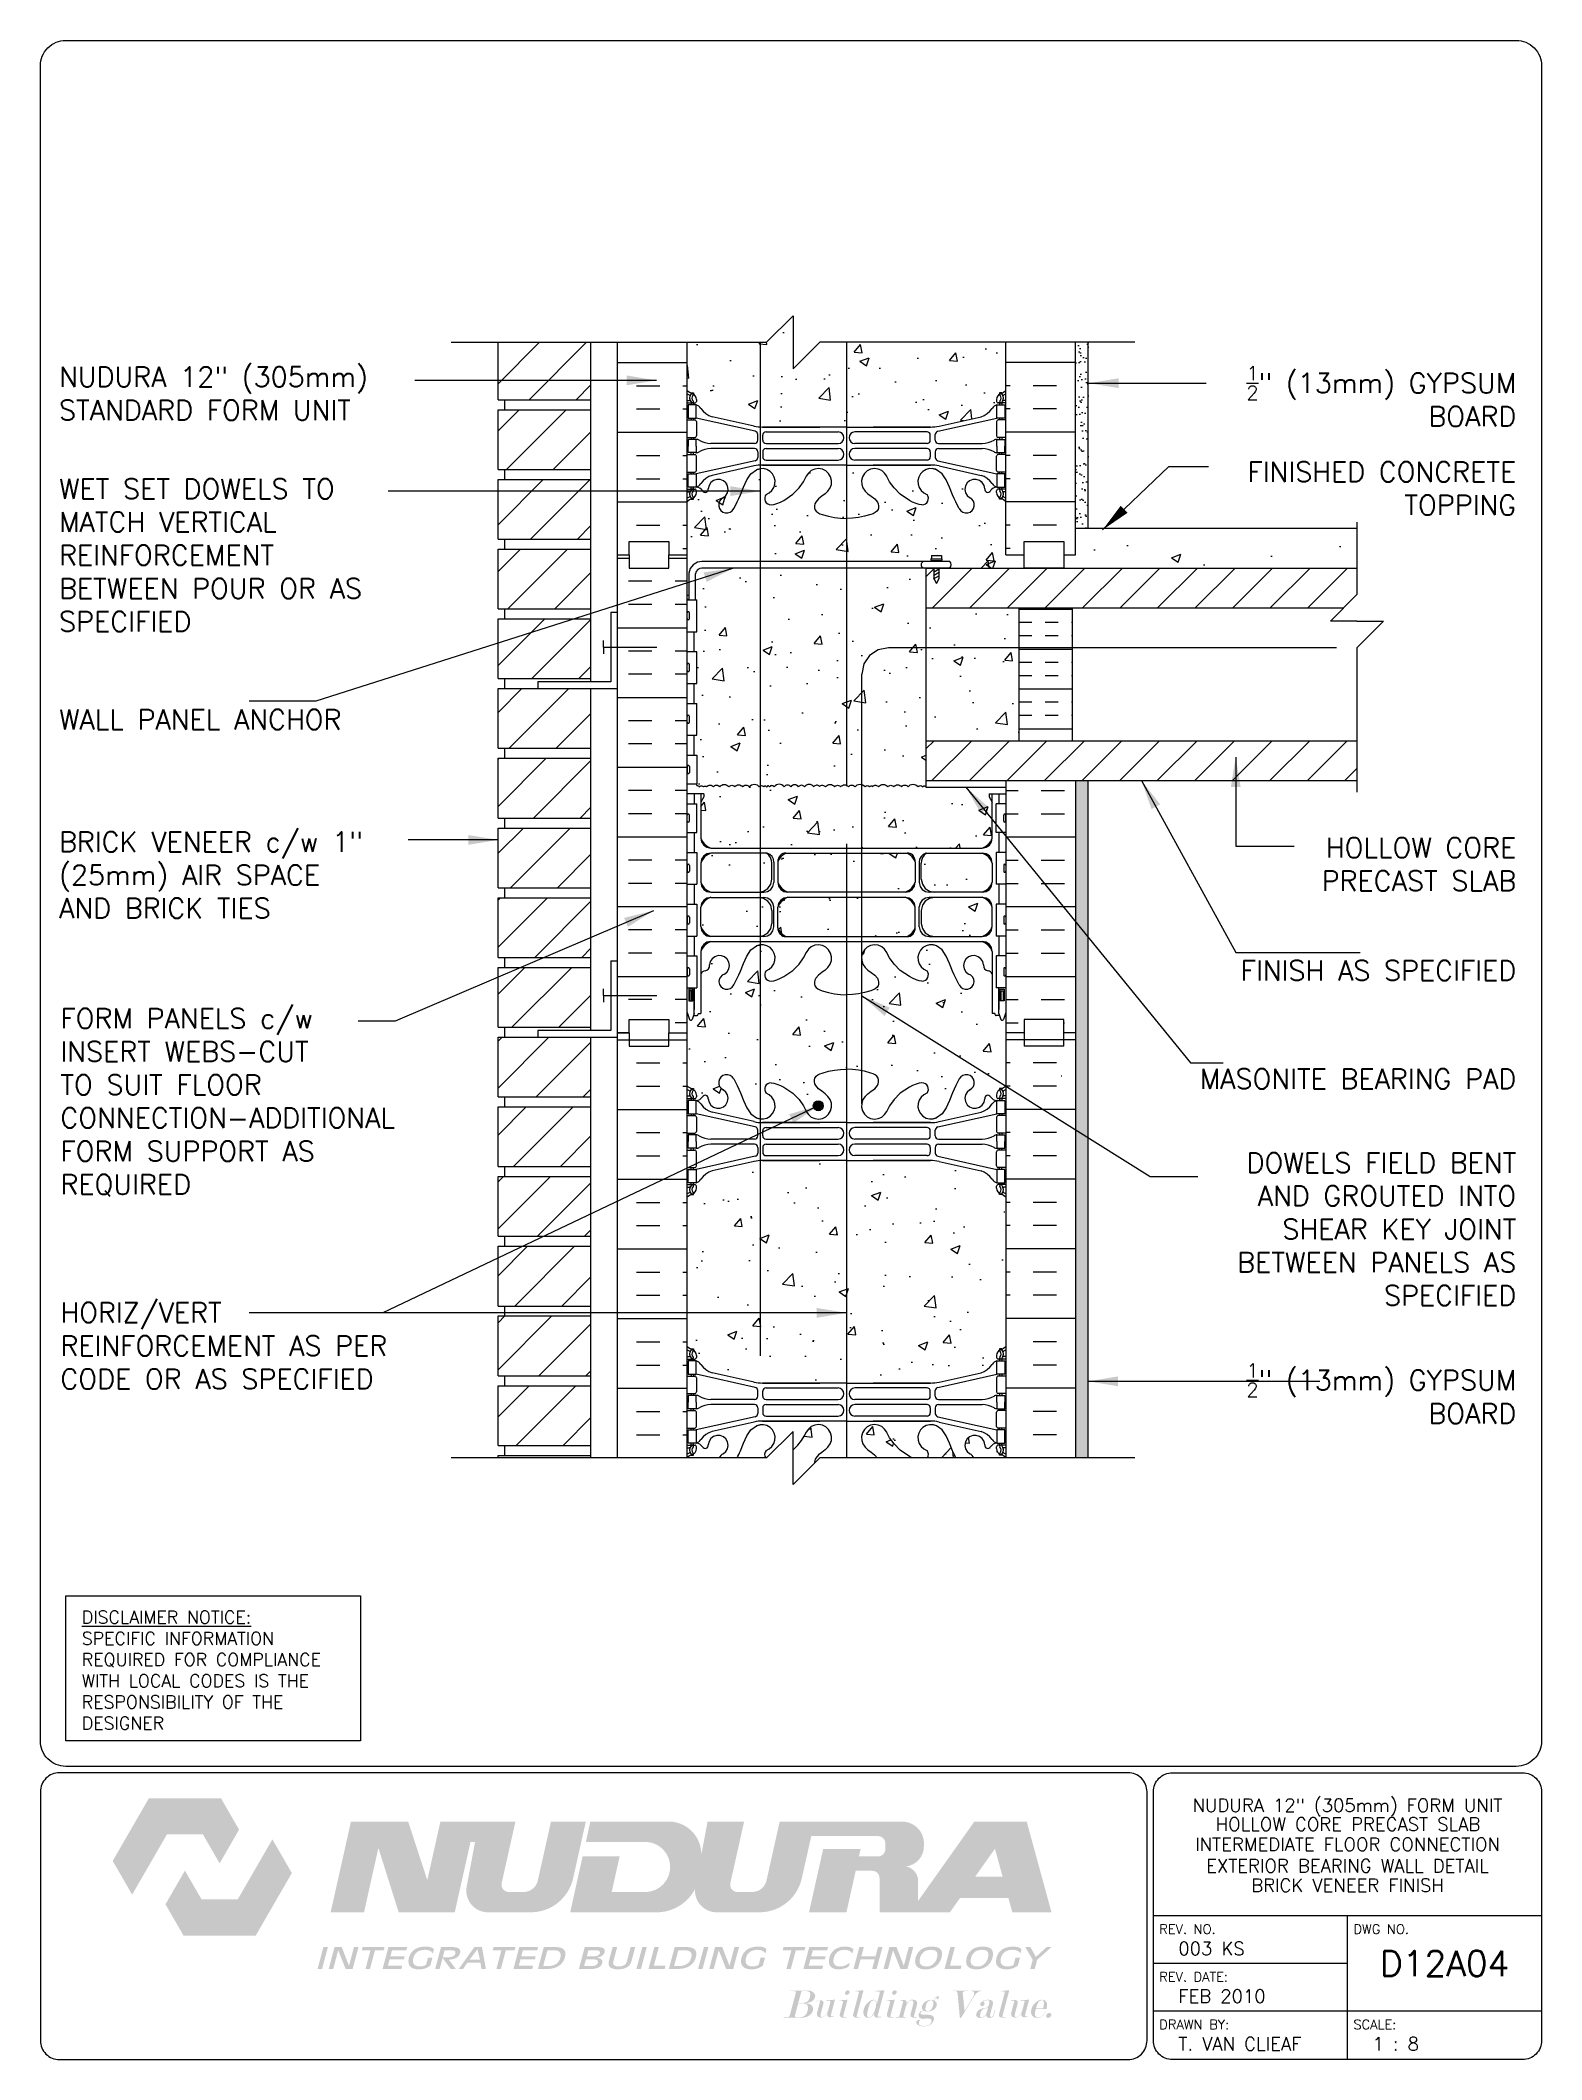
# Paper-space layout 'D12A04' of a CAD drawing. Header units: inches. Extents: x 0.42 to 7.8, y 0.49 to 10.41.
# The model-space entities are those that its viewports show. They can reach past a viewport. Long polylines and large blocks are cut down to what shows.
import ezdxf
from ezdxf.enums import TextEntityAlignment as Align

# ---------------------------------------------------------------- set-up
doc = ezdxf.new("R2010")
doc.units = ezdxf.units.IN
doc.header["$LTSCALE"] = 0.5
doc.header["$MEASUREMENT"] = 0
doc.linetypes.add('HIDDEN2', pattern=[0.1875, 0.125, -0.0625])
for name, color, linetype in [('HATCH', 12, 'Continuous'), ('line25', 2, 'Continuous'), ('LINE3', 3, 'Continuous'), ('LINE50', 5, 'Continuous'), ('LINE9', 9, 'Continuous'), ('LOGO', 7, 'Continuous'), ('TBK_LINE65', 3, 'Continuous'), ('TBK_TEXT', 4, 'Continuous'), ('TEXT', 4, 'Continuous'), ('Web_Edge', 9, 'Continuous')]:
    doc.layers.add(name, color=color, linetype=linetype)
doc.styles.add('DIM', font='romans.shx', dxfattribs={"width": 0.7})
doc.styles.add('ROMANS', font='romans.shx', dxfattribs={"height": 0.75})
doc.dimstyles.new('ext_12', dxfattribs={"dimscale": 12, "dimtxt": 0.09375, "dimasz": 0.09375, "dimexe": 0.09375, "dimexo": 0.0625, "dimgap": 0.0625, "dimtad": 1, "dimdec": 1, "dimzin": 3, "dimdsep": 46, "dimlunit": 4, "dimtxsty": 'DIM', "dimcen": 0.09, "dimdle": 0.09375, "dimclrt": 4, "dimadec": 0, "dimazin": 0, "dimtfac": 1, "dimtdec": 1, "dimtmove": 2, "dimatfit": 3, "dimfxl": 1, "dimfrac": 2, "dimtolj": 1, "dimtzin": 0, "dimarcsym": 0})
pattern_1 = [(50, (0, 0), (3.5863, -0.31376), [0.375, -4.125]), (355, (0, 0), (-0.693757, 3.76096), [0.3, -3.3]), (100.4514, (0.299, -0.026), (2.892544, 3.4472), [0.3187, -3.50571]), (46.1842, (0, 1), (5.336207, -0.827596), [0.5625, -6.1875]), (96.6356, (0.4447, 0.931), (4.67331, 4.87059), [0.47805, -5.25857]), (351.1842, (0, 1), (4.67331, 4.87059), [0.45, -4.95]), (21, (0.5, 0.75), (2.984535, -2.013094), [0.375, -4.125]), (326, (0.5, 0.75), (1.216577, 3.62575), [0.3, -3.3]), (71.4514, (0.7487, 0.5822), (4.201112, 1.612656), [0.3187, -3.50571]), (37.5, (0, 0), (0.0607993, 1.6644693), [0, -3.26, 0, -3.35, 0, -3.3125]), (7.5, (0, 0), (1.315348, 1.9720586), [0, -1.91, 0, -3.185, 0, -1.2625]), (327.5, (-1.115, 0), (2.669112, -0.1127744), [0, -1.25, 0, -3.9, 0, -5.175]), (317.5, (-1.615, 0), (2.915931, 0.500525), [0, -1.625, 0, -2.59, 0, -3.675])]

psp = doc.layouts.new('D12A04')

# ---------------------------------------------------------------- texts
at = {"layer": 'TBK_TEXT', "color": 7, "style": 'ROMANS'}
for s, p in [('REV. NO.', (5.9215, 1.107)), ('DWG NO.', (6.876, 1.107)), ('REV. DATE:', (5.9215, 0.8726)), ('DRAWN BY:', (5.9215, 0.6382)), ('SCALE:', (6.876, 0.6382))]:
    psp.add_text(s, height=0.04688, dxfattribs=at).set_placement(p)
at = {"layer": 'TEXT', "insert": (0.6237, 2.6948), "char_height": 0.0625, "width": 1.41371, "attachment_point": 1, "style": 'ROMANS'}
psp.add_mtext('{\\Fromans.shx|c1;\\LDISCLAIMER NOTICE:\\l\\PSPECIFIC INFORMATION REQUIRED FOR COMPLIANCE WITH LOCAL CODES IS THE RESPONSIBILITY OF THE DESIGNER}', dxfattribs=at)

msp = doc.modelspace()

# ---------------------------------------------------------------- texts
at = {"layer": 'TEXT', "char_height": 0.75, "style": 'ROMANS'}
for s, insert, width, attachment_point in [('NUDURA 12" (305mm) STANDARD FORM UNIT', (243.101, 277.977), 13.80919, 4), ('\\A1;{\\H0.7x;\\S1/2;}" (13mm) GYPSUM BOARD', (297.989, 277.87), 12.99266, 6), ('\\A1;FINISHED CONCRETE TOPPING', (297.989, 274.401), 12.99266, 6), ('WET SET DOWELS TO MATCH VERTICAL REINFORCEMENT BETWEEN POUR OR AS SPECIFIED', (243.101, 271.887), 12.95276, 4), ('WALL PANEL ANCHOR', (243.101, 265.697), 12.01477, 4), ('BRICK VENEER c/w 1" (25mm) AIR SPACE AND BRICK TIES', (243.101, 259.843), 12.95276, 4), ('\\A1;HOLLOW CORE PRECAST SLAB', (297.989, 260.248), 10.94608, 6), ('\\A1;FINISH AS SPECIFIED', (297.989, 256.244), 10.94608, 6), ('FORM PANELS c/w INSERT WEBS-CUT TO SUIT FLOOR CONNECTION-ADDITIONAL FORM SUPPORT AS REQUIRED', (243.153, 251.285), 11.35866, 4), ('MASONITE BEARING PAD', (297.989, 252.165), 12.4225, 6), ('DOWELS FIELD BENT AND GROUTED INTO SHEAR KEY JOINT BETWEEN PANELS AS SPECIFIED', (297.989, 246.509), 13.42995, 6), ('HORIZ/VERT REINFORCEMENT AS PER CODE OR AS SPECIFIED', (243.153, 242.116), 13.96107, 4), ('\\A1;{\\H0.7x;\\S1/2;}" (13mm) GYPSUM BOARD', (297.989, 240.322), 11.18665, 6)]:
    msp.add_mtext(s, dxfattribs=dict(at, insert=insert, width=width, attachment_point=attachment_point))

# ---------------------------------------------------------------- blocks, each defined once
blk = doc.blocks.new('TITLEBLOCK-Tag')
at = {"style": 'ROMANS'}
for tag, height, p in [('TITLE_LINE_1', 0.065, (0.927, -0.1328)), ('TITLE_LINE_2', 0.065, (0.9294, -0.2258)), ('CENTRE-LINE-3', 0.065, (0.927, -0.3246)), ('TITLE_LINE_4', 0.065, (0.927, -0.4299)), ('TITLE_LINE_5', 0.065, (0.927, -0.526)), ('DWG', 0.125, (1.4043, -0.9102))]:
    blk.add_attdef(tag, text='', height=height, dxfattribs=at).set_placement(p, align=Align.MIDDLE_CENTER)
for tag, p in [('LATEST_REVISION', (0.0954, -0.8366)), ('REVISION_DATE', (0.0954, -1.071)), ('DRAWN_BY', (0.0954, -1.3053)), ('SCALE', (1.0499, -1.3053))]:
    blk.add_attdef(tag, text='', height=0.065, dxfattribs=at).set_placement(p, align=Align.MIDDLE_LEFT)

# ---------------------------------------------------------------- hatches: boundary and pattern name
at = {"layer": 'HATCH'}
h = msp.add_hatch(dxfattribs=at)
h.set_pattern_fill('AR-CONC', color=256, scale=0.5)
h.set_pattern_definition(pattern_1)
h.paths.add_polyline_path([(277.83, 277.102, 0.17445), (278.237, 277.398, -0.168672), (278.423, 277.548), (278.528, 277.548), (278.528, 277.618), (278.481, 277.618, -0.414214), (278.418, 277.68), (278.418, 277.748, -0.249069), (278.528, 277.955), (278.528, 277.997), (278.618, 277.997, 0.088416), (278.764, 278.094), (278.764, 279.904), (271.754, 279.904), (270.754, 278.904), (270.754, 280.904), (269.754, 279.904), (266.764, 279.904), (266.764, 278.094, 0.088416), (266.91, 277.997), (267, 277.997), (267, 277.955, -0.249069), (267.11, 277.748), (267.11, 277.68, -0.414214), (267.048, 277.618), (267, 277.618), (267, 277.548), (267.105, 277.548, -0.168672), (267.291, 277.398, 0.17445), (267.699, 277.102), (269.28, 276.749, 0.054974), (269.606, 276.713), (272.764, 276.713), (275.922, 276.713, 0.054974), (276.249, 276.749)])
edge = h.paths.add_edge_path()
edge.add_arc((278.418, 273.541), 0.5, 46.21089, 66.42182)
edge.add_line((278.618, 273.999), (278.528, 273.999))
edge.add_line((278.528, 273.999), (278.528, 274.041))
edge.add_arc((278.668, 274.248), 0.25, 180, 235.9442, ccw=False)
edge.add_line((278.418, 274.248), (278.418, 274.315))
edge.add_arc((278.481, 274.315), 0.0625, 90, 180, ccw=False)
edge.add_line((278.481, 274.378), (278.528, 274.378))
edge.add_line((278.528, 274.378), (278.528, 274.448))
edge.add_line((278.528, 274.448), (278.423, 274.448))
edge.add_arc((278.546, 274.79), 0.364, 212.04242, 250.33874, ccw=False)
edge.add_arc((277.623, 274.179), 0.743, 34.22802, 73.81071)
edge.add_line((277.83, 274.893), (276.249, 275.246))
edge.add_arc((275.922, 273.782), 1.5, 77.41348, 90)
edge.add_line((275.922, 275.282), (272.764, 275.282))
edge.add_line((272.764, 275.282), (269.606, 275.282))
edge.add_arc((269.606, 273.782), 1.5, 90, 102.58652)
edge.add_line((269.28, 275.246), (267.699, 274.893))
edge.add_arc((267.906, 274.179), 0.743, 106.18929, 145.77198)
edge.add_arc((266.983, 274.79), 0.364, 289.66126, 327.95758, ccw=False)
edge.add_arc((267.068, 274.098), 0.352, 38.46686, 83.87092, ccw=False)
edge.add_arc((267.445, 274.366), 0.113, 205.94306, 372.18443)
edge.add_arc((267.93, 274.371), 0.375, -63.4885, 177.07629, ccw=False)
edge.add_arc((268.25, 273.778), 0.3, 120.58648, 333.07076)
edge.add_spline(control_points=[(268.516, 273.639), (268.602, 273.805), (268.855, 274.295), (269.05, 274.976), (269.375, 275.107)], knot_values=[0, 0, 0, 0, 0.579211, 1.703896, 1.703896, 1.703896, 1.703896], degree=3, periodic=0)
edge.add_arc((269.577, 274.649), 0.5, 94.70742, 113.78613, ccw=False)
edge.add_spline(control_points=[(269.536, 275.148), (269.479, 275.139), (269.425, 275.127), (269.375, 275.107)], knot_values=[1.703896, 1.703896, 1.703896, 1.703896, 1.875321, 1.875321, 1.875321, 1.875321], degree=3, periodic=0)
edge.add_spline(control_points=[(269.375, 275.107), (269.05, 274.976), (268.855, 274.295), (268.602, 273.805), (268.516, 273.639)], knot_values=[0, 0, 0, 0, 1.124685, 1.703896, 1.703896, 1.703896, 1.703896], degree=3, periodic=0)
edge.add_arc((268.25, 273.778), 0.3, 116.05748, 333.07076, ccw=False)
edge.add_arc((267.93, 274.371), 0.375, 300.13247, 537.07629)
edge.add_arc((267.445, 274.366), 0.113, -154.05694, 12.18443, ccw=False)
edge.add_arc((267.068, 274.098), 0.352, 38.46686, 83.87092)
edge.add_line((267.105, 274.448), (267, 274.448))
edge.add_line((267, 274.448), (267, 274.378))
edge.add_line((267, 274.378), (267.048, 274.378))
edge.add_arc((267.048, 274.315), 0.0625, 0, 90, ccw=False)
edge.add_line((267.11, 274.315), (267.11, 274.248))
edge.add_arc((266.86, 274.248), 0.25, 304.0558, 360, ccw=False)
edge.add_line((267, 274.041), (267, 273.999))
edge.add_line((267, 273.999), (266.91, 273.999))
edge.add_arc((267.11, 273.541), 0.5, 113.57818, 133.78911)
edge.add_line((266.764, 273.902), (266.764, 271.902))
edge.add_line((266.764, 271.902), (266.764, 270.207))
edge.add_line((266.764, 270.207), (266.826, 270.207))
edge.add_line((266.826, 270.207), (266.826, 271.208))
edge.add_arc((267.322, 271.153), 0.499, 90.45616, 173.57974, ccw=False)
edge.add_line((267.318, 271.652), (276.061, 271.652))
edge.add_line((276.061, 271.652), (276.061, 271.692))
edge.add_line((276.061, 271.692), (275.967, 271.692))
edge.add_arc((275.967, 271.723), 0.0312, 90, 270, ccw=False)
edge.add_line((275.967, 271.754), (275.967, 271.879))
edge.add_line((275.967, 271.879), (276.342, 271.879))
edge.add_line((276.342, 271.879), (276.342, 271.754))
edge.add_arc((276.342, 271.723), 0.0312, -90, 90, ccw=False)
edge.add_line((276.342, 271.692), (276.249, 271.692))
edge.add_line((276.249, 271.692), (276.249, 271.652))
edge.add_line((276.249, 271.652), (276.651, 271.652))
edge.add_arc((276.515, 271.526), 0.186, -41.81958, 42.64251, ccw=False)
edge.add_line((276.653, 271.402), (279.452, 271.402))
edge.add_line((279.452, 271.402), (279.452, 271.902))
edge.add_line((279.452, 271.902), (278.764, 271.902))
edge.add_line((278.764, 271.902), (278.764, 273.902))
edge = h.paths.add_edge_path(flags=16)
edge.add_spline(control_points=[(272.764, 273.266), (272.468, 273.287), (272.064, 273.316), (271.516, 273.552), (271.593, 274.047), (271.953, 274.138), (272.06, 274.301)], knot_values=[0.229407, 0.229407, 0.229407, 0.229407, 1.15408, 1.489562, 1.773979, 2.389004, 2.389004, 2.389004, 2.389004], degree=3, periodic=0)
edge.add_arc((271.702, 274.649), 0.5, 315.81249, 511.9817)
edge.add_spline(control_points=[(271.257, 274.878), (271.254, 274.872), (271.251, 274.866), (271.248, 274.859)], knot_values=[1.237398, 1.237398, 1.237398, 1.237398, 1.258119, 1.258119, 1.258119, 1.258119], degree=3, periodic=0)
edge.add_arc((271.702, 274.649), 0.5, -44.18751, 155.21835, ccw=False)
edge.add_spline(control_points=[(272.06, 274.301), (271.953, 274.138), (271.593, 274.047), (271.516, 273.552), (272.064, 273.316), (272.468, 273.287), (272.764, 273.266)], knot_values=[0.229407, 0.229407, 0.229407, 0.229407, 0.844432, 1.128849, 1.464331, 2.389004, 2.389004, 2.389004, 2.389004], degree=3, periodic=0)
edge.add_spline(control_points=[(272.764, 273.266), (273.061, 273.287), (273.464, 273.316), (274.013, 273.552), (273.936, 274.047), (273.576, 274.138), (273.468, 274.301)], knot_values=[0.229407, 0.229407, 0.229407, 0.229407, 1.15408, 1.489562, 1.773979, 2.389004, 2.389004, 2.389004, 2.389004], degree=3, periodic=0)
edge.add_arc((273.827, 274.649), 0.5, 24.81899, 224.18751, ccw=False)
edge.add_spline(control_points=[(274.281, 274.859), (274.302, 274.816), (274.325, 274.772), (274.35, 274.726)], knot_values=[1.0964, 1.0964, 1.0964, 1.0964, 1.237398, 1.237398, 1.237398, 1.237398], degree=3, periodic=0)
edge.add_spline(control_points=[(274.35, 274.726), (274.375, 274.68), (274.402, 274.632), (274.433, 274.584)], knot_values=[0.953119, 0.953119, 0.953119, 0.953119, 1.0964, 1.0964, 1.0964, 1.0964], degree=3, periodic=0)
edge.add_spline(control_points=[(274.433, 274.584), (274.451, 274.556), (274.47, 274.528), (274.49, 274.5)], knot_values=[0.869703, 0.869703, 0.869703, 0.869703, 0.953119, 0.953119, 0.953119, 0.953119], degree=3, periodic=0)
edge.add_spline(control_points=[(274.49, 274.5), (274.51, 274.473), (274.53, 274.446), (274.553, 274.419)], knot_values=[0.789856, 0.789856, 0.789856, 0.789856, 0.869703, 0.869703, 0.869703, 0.869703], degree=3, periodic=0)
edge.add_spline(control_points=[(274.553, 274.419), (274.572, 274.394), (274.593, 274.37), (274.616, 274.346)], knot_values=[0.718521, 0.718521, 0.718521, 0.718521, 0.789856, 0.789856, 0.789856, 0.789856], degree=3, periodic=0)
edge.add_spline(control_points=[(274.616, 274.346), (274.64, 274.319), (274.667, 274.292), (274.695, 274.265)], knot_values=[0.639328, 0.639328, 0.639328, 0.639328, 0.718521, 0.718521, 0.718521, 0.718521], degree=3, periodic=0)
edge.add_spline(control_points=[(274.695, 274.265), (274.72, 274.241), (274.747, 274.216), (274.776, 274.192)], knot_values=[0.567329, 0.567329, 0.567329, 0.567329, 0.639328, 0.639328, 0.639328, 0.639328], degree=3, periodic=0)
edge.add_spline(control_points=[(274.776, 274.192), (274.807, 274.166), (274.84, 274.139), (274.875, 274.113)], knot_values=[0.48854, 0.48854, 0.48854, 0.48854, 0.567329, 0.567329, 0.567329, 0.567329], degree=3, periodic=0)
edge.add_spline(control_points=[(274.875, 274.113), (274.907, 274.09), (274.942, 274.066), (274.978, 274.042)], knot_values=[0.416132, 0.416132, 0.416132, 0.416132, 0.48854, 0.48854, 0.48854, 0.48854], degree=3, periodic=0)
edge.add_spline(control_points=[(274.978, 274.042), (275.017, 274.017), (275.058, 273.992), (275.101, 273.968)], knot_values=[0.337943, 0.337943, 0.337943, 0.337943, 0.416132, 0.416132, 0.416132, 0.416132], degree=3, periodic=0)
edge.add_spline(control_points=[(275.101, 273.968), (275.111, 273.962), (275.152, 273.939), (275.195, 273.917), (275.229, 273.901)], knot_values=[0.264927, 0.264927, 0.264927, 0.264927, 0.282208, 0.337943, 0.337943, 0.337943, 0.337943], degree=3, periodic=0)
edge.add_spline(control_points=[(275.229, 273.901), (275.273, 273.879), (275.319, 273.858), (275.363, 273.841)], knot_values=[0.190618, 0.190618, 0.190618, 0.190618, 0.264927, 0.264927, 0.264927, 0.264927], degree=3, periodic=0)
edge.add_spline(control_points=[(275.363, 273.841), (275.386, 273.832), (275.409, 273.823), (275.432, 273.816)], knot_values=[0.151528, 0.151528, 0.151528, 0.151528, 0.190618, 0.190618, 0.190618, 0.190618], degree=3, periodic=0)
edge.add_spline(control_points=[(275.432, 273.816), (275.453, 273.809), (275.474, 273.803), (275.494, 273.798)], knot_values=[0.114375, 0.114375, 0.114375, 0.114375, 0.151528, 0.151528, 0.151528, 0.151528], degree=3, periodic=0)
edge.add_spline(control_points=[(275.494, 273.798), (275.504, 273.795), (275.515, 273.793), (275.525, 273.791)], knot_values=[0.094837, 0.094837, 0.094837, 0.094837, 0.114375, 0.114375, 0.114375, 0.114375], degree=3, periodic=0)
edge.add_spline(control_points=[(275.525, 273.791), (275.535, 273.789), (275.544, 273.787), (275.554, 273.786)], knot_values=[0.075602, 0.075602, 0.075602, 0.075602, 0.094837, 0.094837, 0.094837, 0.094837], degree=3, periodic=0)
edge.add_spline(control_points=[(275.554, 273.786), (275.563, 273.785), (275.572, 273.784), (275.58, 273.783)], knot_values=[0.057023, 0.057023, 0.057023, 0.057023, 0.075602, 0.075602, 0.075602, 0.075602], degree=3, periodic=0)
edge.add_spline(control_points=[(275.58, 273.783), (275.589, 273.783), (275.597, 273.782), (275.606, 273.783)], knot_values=[0.038125, 0.038125, 0.038125, 0.038125, 0.057023, 0.057023, 0.057023, 0.057023], degree=3, periodic=0)
edge.add_arc((275.606, 274.025), 0.242, 270, 398.23271)
edge.add_arc((275.952, 274.649), 0.5, 66.21387, 251.79367, ccw=False)
edge.add_spline(control_points=[(276.154, 275.107), (276.166, 275.102), (276.178, 275.096), (276.19, 275.09)], knot_values=[1.660464, 1.660464, 1.660464, 1.660464, 1.703896, 1.703896, 1.703896, 1.703896], degree=3, periodic=0)
edge.add_spline(control_points=[(276.19, 275.09), (276.202, 275.084), (276.214, 275.078), (276.226, 275.071)], knot_values=[1.616944, 1.616944, 1.616944, 1.616944, 1.660464, 1.660464, 1.660464, 1.660464], degree=3, periodic=0)
edge.add_spline(control_points=[(276.226, 275.071), (276.24, 275.063), (276.253, 275.053), (276.267, 275.044)], knot_values=[1.563384, 1.563384, 1.563384, 1.563384, 1.616944, 1.616944, 1.616944, 1.616944], degree=3, periodic=0)
edge.add_spline(control_points=[(276.309, 275.01), (276.295, 275.022), (276.281, 275.033), (276.267, 275.044)], knot_values=[1.505342, 1.505342, 1.505342, 1.505342, 1.563384, 1.563384, 1.563384, 1.563384], degree=3, periodic=0)
edge.add_spline(control_points=[(276.267, 275.044), (276.253, 275.053), (276.24, 275.063), (276.226, 275.071)], knot_values=[1.563384, 1.563384, 1.563384, 1.563384, 1.616944, 1.616944, 1.616944, 1.616944], degree=3, periodic=0)
edge.add_spline(control_points=[(276.226, 275.071), (276.214, 275.078), (276.202, 275.084), (276.19, 275.09)], knot_values=[1.616944, 1.616944, 1.616944, 1.616944, 1.660464, 1.660464, 1.660464, 1.660464], degree=3, periodic=0)
edge.add_spline(control_points=[(276.19, 275.09), (276.178, 275.096), (276.166, 275.102), (276.154, 275.107)], knot_values=[1.660464, 1.660464, 1.660464, 1.660464, 1.703896, 1.703896, 1.703896, 1.703896], degree=3, periodic=0)
edge.add_spline(control_points=[(276.154, 275.107), (276.144, 275.111), (276.134, 275.114), (276.124, 275.118)], knot_values=[1.703896, 1.703896, 1.703896, 1.703896, 1.737704, 1.737704, 1.737704, 1.737704], degree=3, periodic=0)
edge.add_spline(control_points=[(276.124, 275.118), (276.111, 275.122), (276.098, 275.126), (276.085, 275.129)], knot_values=[1.737704, 1.737704, 1.737704, 1.737704, 1.78039, 1.78039, 1.78039, 1.78039], degree=3, periodic=0)
edge.add_spline(control_points=[(276.085, 275.129), (276.071, 275.133), (276.057, 275.136), (276.043, 275.139)], knot_values=[1.78039, 1.78039, 1.78039, 1.78039, 1.824512, 1.824512, 1.824512, 1.824512], degree=3, periodic=0)
edge.add_spline(control_points=[(276.043, 275.139), (276.026, 275.142), (276.01, 275.145), (275.993, 275.148)], knot_values=[1.824512, 1.824512, 1.824512, 1.824512, 1.875321, 1.875321, 1.875321, 1.875321], degree=3, periodic=0)
edge.add_arc((275.952, 274.649), 0.5, 85.29258, 251.79367)
edge.add_arc((275.606, 274.025), 0.242, -90, 38.23271, ccw=False)
edge.add_spline(control_points=[(275.606, 273.783), (275.597, 273.782), (275.589, 273.783), (275.58, 273.783)], knot_values=[0.038125, 0.038125, 0.038125, 0.038125, 0.057023, 0.057023, 0.057023, 0.057023], degree=3, periodic=0)
edge.add_spline(control_points=[(275.554, 273.786), (275.563, 273.785), (275.572, 273.784), (275.58, 273.783)], knot_values=[0.057023, 0.057023, 0.057023, 0.057023, 0.075602, 0.075602, 0.075602, 0.075602], degree=3, periodic=0)
edge.add_spline(control_points=[(275.525, 273.791), (275.535, 273.789), (275.544, 273.787), (275.554, 273.786)], knot_values=[0.075602, 0.075602, 0.075602, 0.075602, 0.094837, 0.094837, 0.094837, 0.094837], degree=3, periodic=0)
edge.add_spline(control_points=[(275.494, 273.798), (275.504, 273.795), (275.515, 273.793), (275.525, 273.791)], knot_values=[0.094837, 0.094837, 0.094837, 0.094837, 0.114375, 0.114375, 0.114375, 0.114375], degree=3, periodic=0)
edge.add_spline(control_points=[(275.494, 273.798), (275.474, 273.803), (275.453, 273.809), (275.432, 273.816)], knot_values=[0.114375, 0.114375, 0.114375, 0.114375, 0.151528, 0.151528, 0.151528, 0.151528], degree=3, periodic=0)
edge.add_spline(control_points=[(275.432, 273.816), (275.409, 273.823), (275.386, 273.832), (275.363, 273.841)], knot_values=[0.151528, 0.151528, 0.151528, 0.151528, 0.190618, 0.190618, 0.190618, 0.190618], degree=3, periodic=0)
edge.add_spline(control_points=[(275.363, 273.841), (275.319, 273.858), (275.273, 273.879), (275.229, 273.901)], knot_values=[0.190618, 0.190618, 0.190618, 0.190618, 0.264927, 0.264927, 0.264927, 0.264927], degree=3, periodic=0)
edge.add_spline(control_points=[(275.229, 273.901), (275.195, 273.917), (275.152, 273.939), (275.111, 273.962), (275.101, 273.968)], knot_values=[0.264927, 0.264927, 0.264927, 0.264927, 0.320663, 0.337943, 0.337943, 0.337943, 0.337943], degree=3, periodic=0)
edge.add_spline(control_points=[(275.101, 273.968), (275.058, 273.992), (275.017, 274.017), (274.978, 274.042)], knot_values=[0.337943, 0.337943, 0.337943, 0.337943, 0.416132, 0.416132, 0.416132, 0.416132], degree=3, periodic=0)
edge.add_spline(control_points=[(274.978, 274.042), (274.942, 274.066), (274.907, 274.09), (274.875, 274.113)], knot_values=[0.416132, 0.416132, 0.416132, 0.416132, 0.48854, 0.48854, 0.48854, 0.48854], degree=3, periodic=0)
edge.add_spline(control_points=[(274.875, 274.113), (274.84, 274.139), (274.807, 274.166), (274.776, 274.192)], knot_values=[0.48854, 0.48854, 0.48854, 0.48854, 0.567329, 0.567329, 0.567329, 0.567329], degree=3, periodic=0)
edge.add_spline(control_points=[(274.776, 274.192), (274.747, 274.216), (274.72, 274.241), (274.695, 274.265)], knot_values=[0.567329, 0.567329, 0.567329, 0.567329, 0.639328, 0.639328, 0.639328, 0.639328], degree=3, periodic=0)
edge.add_spline(control_points=[(274.695, 274.265), (274.667, 274.292), (274.64, 274.319), (274.616, 274.346)], knot_values=[0.639328, 0.639328, 0.639328, 0.639328, 0.718521, 0.718521, 0.718521, 0.718521], degree=3, periodic=0)
edge.add_spline(control_points=[(274.616, 274.346), (274.593, 274.37), (274.572, 274.394), (274.553, 274.419)], knot_values=[0.718521, 0.718521, 0.718521, 0.718521, 0.789856, 0.789856, 0.789856, 0.789856], degree=3, periodic=0)
edge.add_spline(control_points=[(274.553, 274.419), (274.53, 274.446), (274.51, 274.473), (274.49, 274.5)], knot_values=[0.789856, 0.789856, 0.789856, 0.789856, 0.869703, 0.869703, 0.869703, 0.869703], degree=3, periodic=0)
edge.add_spline(control_points=[(274.49, 274.5), (274.47, 274.528), (274.451, 274.556), (274.433, 274.584)], knot_values=[0.869703, 0.869703, 0.869703, 0.869703, 0.953119, 0.953119, 0.953119, 0.953119], degree=3, periodic=0)
edge.add_spline(control_points=[(274.433, 274.584), (274.402, 274.632), (274.375, 274.68), (274.35, 274.726)], knot_values=[0.953119, 0.953119, 0.953119, 0.953119, 1.0964, 1.0964, 1.0964, 1.0964], degree=3, periodic=0)
edge.add_spline(control_points=[(274.35, 274.726), (274.325, 274.772), (274.302, 274.816), (274.281, 274.859)], knot_values=[1.0964, 1.0964, 1.0964, 1.0964, 1.237398, 1.237398, 1.237398, 1.237398], degree=3, periodic=0)
edge.add_spline(control_points=[(274.271, 274.878), (274.274, 274.872), (274.278, 274.866), (274.281, 274.859)], knot_values=[1.237398, 1.237398, 1.237398, 1.237398, 1.258119, 1.258119, 1.258119, 1.258119], degree=3, periodic=0)
edge.add_arc((273.827, 274.649), 0.5, 28.0183, 224.18751)
edge.add_spline(control_points=[(273.468, 274.301), (273.576, 274.138), (273.936, 274.047), (274.013, 273.552), (273.464, 273.316), (273.061, 273.287), (272.764, 273.266)], knot_values=[0.229407, 0.229407, 0.229407, 0.229407, 0.844432, 1.128849, 1.464331, 2.389004, 2.389004, 2.389004, 2.389004], degree=3, periodic=0)
h.paths.add_polyline_path([(279.258, 269.902), (275.758, 269.902), (275.758, 268.402), (275.757, 264.902), (279.258, 264.902)])
h.paths.add_polyline_path([(278.764, 247.709, 0.088416), (278.618, 247.807), (278.528, 247.807), (278.528, 247.848, -0.249069), (278.418, 248.055), (278.418, 248.123, -0.414214), (278.481, 248.185), (278.528, 248.185), (278.528, 248.255), (278.423, 248.255, -0.155529), (278.248, 248.389, 0.180914), (277.83, 248.701), (276.249, 249.054, 0.054974), (275.922, 249.09), (272.764, 249.09), (269.606, 249.09, 0.054974), (269.28, 249.054), (267.699, 248.701, 0.180914), (267.281, 248.389, -0.155529), (267.105, 248.255), (267, 248.255), (267, 248.185), (267.048, 248.185, -0.414214), (267.11, 248.123), (267.11, 248.055, -0.249069), (267, 247.848), (267, 247.807), (266.91, 247.807, 0.088416), (266.764, 247.709), (266.764, 242.094, 0.088416), (266.91, 241.997), (267, 241.997), (267, 241.955, -0.249069), (267.11, 241.748), (267.11, 241.68, -0.414214), (267.048, 241.618), (267, 241.618), (267, 241.548), (267.105, 241.548, -0.155529), (267.281, 241.414, 0.180914), (267.699, 241.102), (269.28, 240.749, 0.054974), (269.606, 240.713), (272.764, 240.713), (275.922, 240.713, 0.054974), (276.249, 240.749), (277.83, 241.102, 0.180914), (278.248, 241.414, -0.155529), (278.423, 241.548), (278.528, 241.548), (278.528, 241.618), (278.481, 241.618, -0.414214), (278.418, 241.68), (278.418, 241.748, -0.249069), (278.528, 241.955), (278.528, 241.997), (278.618, 241.997, 0.088416), (278.764, 242.094)])
edge = h.paths.add_edge_path()
edge.add_spline(control_points=[(271.257, 238.878), (271.254, 238.872), (271.251, 238.866), (271.248, 238.859)], knot_values=[1.237398, 1.237398, 1.237398, 1.237398, 1.258119, 1.258119, 1.258119, 1.258119], degree=3, periodic=0)
edge.add_spline(control_points=[(271.248, 238.859), (271.224, 238.81), (271.198, 238.76), (271.169, 238.708)], knot_values=[1.077719, 1.077719, 1.077719, 1.077719, 1.237398, 1.237398, 1.237398, 1.237398], degree=3, periodic=0)
edge.add_spline(control_points=[(271.169, 238.708), (271.123, 238.625), (271.07, 238.539), (271.003, 238.452)], knot_values=[0.822908, 0.822908, 0.822908, 0.822908, 1.077719, 1.077719, 1.077719, 1.077719], degree=3, periodic=0)
edge.add_spline(control_points=[(271.003, 238.452), (270.98, 238.423), (270.955, 238.393), (270.929, 238.363)], knot_values=[0.735361, 0.735361, 0.735361, 0.735361, 0.822908, 0.822908, 0.822908, 0.822908], degree=3, periodic=0)
edge.add_spline(control_points=[(270.929, 238.363), (270.904, 238.335), (270.877, 238.307), (270.848, 238.279)], knot_values=[0.652976, 0.652976, 0.652976, 0.652976, 0.735361, 0.735361, 0.735361, 0.735361], degree=3, periodic=0)
edge.add_spline(control_points=[(270.848, 238.279), (270.819, 238.25), (270.788, 238.221), (270.754, 238.193)], knot_values=[0.568016, 0.568016, 0.568016, 0.568016, 0.652976, 0.652976, 0.652976, 0.652976], degree=3, periodic=0)
edge.add_line((270.754, 238.193), (270.754, 236.892))
edge.add_line((270.754, 236.892), (271.554, 237.692))
edge.add_spline(control_points=[(271.554, 237.692), (271.552, 237.758), (271.63, 238.056), (271.953, 238.138), (272.06, 238.301)], knot_values=[0.229407, 0.229407, 0.229407, 0.229407, 0.421448, 1.036474, 1.036474, 1.036474, 1.036474], degree=3, periodic=0)
edge.add_arc((271.702, 238.649), 0.5, 315.81249, 511.9817)
edge = h.paths.add_edge_path()
edge.add_spline(control_points=[(274.271, 238.878), (274.412, 238.595), (274.609, 238.219), (275.207, 237.911), (275.246, 237.892)], knot_values=[0.255196, 0.255196, 0.255196, 0.255196, 1.192652, 1.258119, 1.258119, 1.258119, 1.258119], degree=3, periodic=0)
edge.add_arc((273.827, 238.649), 0.5, 28.0668, 224.18751)
edge.add_spline(control_points=[(273.468, 238.301), (273.575, 238.139), (273.818, 238.077), (273.924, 237.892)], knot_values=[0.229407, 0.229407, 0.229407, 0.229407, 0.839424, 0.839424, 0.839424, 0.839424], degree=3, periodic=0)
edge.add_line((273.924, 237.892), (275.246, 237.892))
edge = h.paths.add_edge_path()
edge.add_spline(control_points=[(276.884, 237.892), (276.842, 237.978), (276.641, 238.411), (276.479, 238.976), (276.154, 239.107)], knot_values=[0.290378, 0.290378, 0.290378, 0.290378, 0.579211, 1.703896, 1.703896, 1.703896, 1.703896], degree=3, periodic=0)
edge.add_spline(control_points=[(276.154, 239.107), (276.104, 239.127), (276.05, 239.139), (275.993, 239.148)], knot_values=[1.703896, 1.703896, 1.703896, 1.703896, 1.875321, 1.875321, 1.875321, 1.875321], degree=3, periodic=0)
edge.add_arc((275.952, 238.649), 0.5, 85.29258, 251.79367)
edge.add_arc((275.606, 238.025), 0.242, -33.19534, 38.23271, ccw=False)
edge.add_line((275.808, 237.892), (276.884, 237.892))
h.paths.add_polyline_path([(278.418, 238.248), (278.418, 238.315, -0.414214), (278.481, 238.378), (278.528, 238.378), (278.528, 238.448), (278.423, 238.448, 0.200746), (278.186, 238.317, -0.886605), (277.973, 238.39, 1.679912), (277.41, 238.047, -0.183087), (277.556, 237.892), (278.774, 237.892, 0.095253), (278.618, 237.999), (278.528, 237.999), (278.528, 238.041, -0.249069)])
edge = h.paths.add_edge_path()
edge.add_spline(control_points=[(269.536, 239.148), (269.479, 239.139), (269.425, 239.127), (269.375, 239.107)], knot_values=[1.703896, 1.703896, 1.703896, 1.703896, 1.875321, 1.875321, 1.875321, 1.875321], degree=3, periodic=0)
edge.add_spline(control_points=[(269.375, 239.107), (269.05, 238.976), (268.888, 238.411), (268.687, 237.978), (268.645, 237.892)], knot_values=[0.290378, 0.290378, 0.290378, 0.290378, 1.415063, 1.703896, 1.703896, 1.703896, 1.703896], degree=3, periodic=0)
edge.add_line((268.645, 237.892), (269.721, 237.892))
edge.add_arc((269.923, 238.025), 0.242, 141.76729, 213.19534, ccw=False)
edge.add_arc((269.577, 238.649), 0.5, 288.20633, 454.70742)
h.paths.add_polyline_path([(267.556, 238.39, -0.886605), (267.343, 238.317, 0.200746), (267.105, 238.448), (267, 238.448), (267, 238.378), (267.048, 238.378, -0.414214), (267.11, 238.315), (267.11, 238.248, -0.249069), (267, 238.041), (267, 237.999), (266.91, 237.999, 0.095253), (266.755, 237.892), (267.973, 237.892, -0.183087), (268.119, 238.047, 1.679912)])
h = msp.add_hatch(dxfattribs=at)
h.set_pattern_fill('ANSI31', color=256, scale=10, style=0)
h.set_pattern_definition([(45, (168.5862, 109.5032), (-0.8838835, 0.8838835), [])])
h.paths.add_polyline_path([(259.639, 277.739), (263.139, 277.739), (263.139, 279.904), (259.639, 279.904)])
h.paths.add_polyline_path([(263.139, 275.114), (263.139, 277.364), (259.639, 277.364), (259.639, 275.114)])
h.paths.add_polyline_path([(263.139, 274.739), (259.639, 274.739), (259.639, 272.489), (263.139, 272.489)])
h.paths.add_polyline_path([(263.139, 272.114), (259.639, 272.114), (259.639, 269.864), (263.139, 269.864)])
h.paths.add_polyline_path([(263.139, 269.489), (259.639, 269.489), (259.639, 267.239), (263.139, 267.239)])
h.paths.add_polyline_path([(263.139, 266.864), (261.139, 266.864), (259.639, 266.864), (259.639, 264.614), (263.139, 264.614)])
h.paths.add_polyline_path([(263.139, 261.989), (263.139, 264.239), (259.639, 264.239), (259.639, 261.989)])
h.paths.add_polyline_path([(259.639, 261.614), (259.639, 259.364), (263.139, 259.364), (263.139, 261.614)])
h.paths.add_polyline_path([(263.139, 256.739), (263.139, 258.989), (259.639, 258.989), (259.639, 256.739)])
h.paths.add_polyline_path([(263.139, 254.114), (263.139, 256.364), (259.639, 256.364), (259.639, 254.114)])
h.paths.add_polyline_path([(261.139, 253.739), (259.639, 253.739), (259.639, 251.489), (263.139, 251.489), (263.139, 253.739)])
h.paths.add_polyline_path([(263.139, 248.864), (263.139, 251.114), (259.639, 251.114), (259.639, 248.864)])
h.paths.add_polyline_path([(259.639, 248.489), (259.639, 246.239), (263.139, 246.239), (263.139, 248.489)])
h.paths.add_polyline_path([(259.639, 245.864), (259.639, 243.614), (263.139, 243.614), (263.139, 245.864)])
h.paths.add_polyline_path([(259.639, 243.239), (259.639, 240.989), (263.139, 240.989), (263.139, 243.239)])
h.paths.add_polyline_path([(259.639, 240.614), (259.639, 238.364), (263.139, 238.364), (263.139, 240.614)])
h = msp.add_hatch(dxfattribs=at)
h.set_pattern_fill('AR-SAND', color=256, scale=0.25, style=0)
h.set_pattern_definition([(37.5, (185.63973, 19.90017), (-0.01574834, 0.48170594), [0, -0.38, 0, -0.425, 0, -0.40625]), (7.5, (185.6397, 19.9002), (0.4424442, 0.7055365), [0, -0.205, 0, -0.3425, 0, -0.13125]), (327.5, (185.33223, 19.90017), (0.77853547, 0.00141476), [0, -0.125, 0, -0.45, 0, -0.5875]), (317.5, (185.3322, 19.9002), (0.7515317, 0.2194189), [0, -0.0625, 0, -0.295, 0, -0.3375])])
h.paths.add_polyline_path([(281.389, 272.902), (281.869, 272.902), (281.869, 279.904), (281.383, 279.904)])
h = msp.add_hatch(dxfattribs=at)
h.set_pattern_fill('AR-CONC', color=256, scale=0.5, style=0)
h.set_pattern_definition([(50, (185.633, 30.9262), (3.5863, -0.31376), [0.375, -4.125]), (355, (185.633, 30.9262), (-0.693757, 3.76096), [0.3, -3.3]), (100.4514, (185.9318, 30.9), (2.892547, 3.447198), [0.3187, -3.50571]), (46.1842, (185.633, 31.926), (5.336205, -0.827595), [0.5625, -6.1875]), (96.6356, (186.0776, 31.857), (4.67331, 4.87059), [0.47805, -5.25856]), (351.1842, (185.633, 31.926), (4.67331, 4.87059), [0.45, -4.95]), (21, (186.133, 31.6762), (2.984535, -2.013094), [0.375, -4.125]), (326, (186.133, 31.6762), (1.216577, 3.62575), [0.3, -3.3]), (71.4514, (186.3817, 31.5084), (4.201113, 1.612652), [0.3187, -3.50571]), (37.5, (185.633, 30.9262), (0.060799, 1.664469), [0, -3.26, 0, -3.35, 0, -3.3125]), (7.5, (185.633, 30.9262), (1.315348, 1.972059), [0, -1.91, 0, -3.185, 0, -1.2625]), (327.5, (184.518, 30.9262), (2.669112, -0.1127744), [0, -1.25, 0, -3.9, 0, -5.175]), (317.5, (184.018, 30.9262), (2.91593, 0.500525), [0, -1.625, 0, -2.59, 0, -3.675])])
h.paths.add_polyline_path([(291.992, 271.402), (291.992, 272.402), (281.383, 272.402), (281.383, 271.402)])
h = msp.add_hatch(dxfattribs=at)
h.set_pattern_fill('INSUL', color=256, scale=7, angle=180, style=0)
h.set_pattern_definition([(180, (274.1815, 253.4016), (-3e-16, -2.625), []), (180, (274.1815, 252.5266), (-3e-16, -2.625), [0.875, -0.875]), (180, (274.1815, 251.6516), (-3e-16, -2.625), [0.875, -0.875])])
h.paths.add_polyline_path([(264.139, 253.902), (264.577, 253.902), (264.577, 254.402), (266.077, 254.402), (266.077, 253.902), (266.764, 253.902), (266.764, 271.902), (266.514, 271.902), (266.077, 271.902), (266.077, 271.402), (264.577, 271.402), (264.577, 271.902), (264.139, 271.902)])
h = msp.add_hatch(dxfattribs=at)
h.set_pattern_fill('AR-CONC', color=256, scale=0.5)
h.set_pattern_definition(pattern_1)
h.paths.add_polyline_path([(275.758, 268.402), (275.758, 271.402), (267.319, 271.402, 0.366745), (267.076, 271.191), (267.076, 270.207), (267.129, 270.207), (267.129, 269.007), (267.024, 269.007), (267.024, 268.257), (267.129, 268.257), (267.129, 267.057), (267.024, 267.057), (267.024, 266.307), (267.129, 266.307), (267.129, 265.107), (267.024, 265.107), (267.024, 264.357), (267.129, 264.357), (267.129, 263.277), (267.129, 263.218, -0.211775), (267.219, 263.164, -0.520567), (267.376, 263.164, -0.520567), (267.493, 263.164, -0.520567), (267.752, 263.164, -0.520567), (267.987, 263.164, -0.520567), (268.332, 263.164, -0.520567), (268.559, 263.164, -0.520567), (268.849, 263.164, -0.520567), (269.1, 263.164, -0.520567), (269.476, 263.164, -0.520567), (269.649, 263.164, -0.77279), (269.757, 263.152, -0.77279), (269.866, 263.164, -0.520567), (270.039, 263.164, -0.520567), (270.415, 263.164, -0.520567), (270.666, 263.164, -0.520567), (270.956, 263.164, -0.520567), (271.183, 263.164, -0.520567), (271.528, 263.164, -0.476463), (271.75, 263.179, -0.476463), (271.972, 263.164, -0.520567), (272.317, 263.164, -0.520567), (272.544, 263.164, -0.520567), (272.834, 263.164, -0.520567), (273.085, 263.164, -0.520567), (273.461, 263.164, -0.520567), (273.634, 263.164, -0.476766), (273.75, 263.179, -0.476463), (273.972, 263.164, -0.520567), (274.317, 263.164, -0.520567), (274.544, 263.164, -0.520567), (274.834, 263.164, -0.520567), (275.085, 263.164, -0.520567), (275.461, 263.164, -0.520567), (275.634, 263.164, -0.675722), (275.757, 263.152), (275.757, 263.401)])
h = msp.add_hatch(dxfattribs=at)
h.set_pattern_fill('ANSI31', color=256, scale=8, style=0)
h.set_pattern_definition([(45, (185.7406, 110.3477), (-0.707107, 0.707107), [])])
edge = h.paths.add_edge_path()
edge.add_line((291.492, 269.902), (291.992, 270.402))
edge.add_line((291.992, 270.402), (291.992, 271.402))
edge.add_line((291.992, 271.402), (280.625, 271.402))
edge.add_arc((280.472, 271.508), 0.186, 318.18045, 325.08167, ccw=False)
edge.add_line((280.611, 271.384), (280.428, 271.402))
edge.add_line((280.428, 271.402), (280.337, 271.402))
edge.add_line((280.337, 271.402), (280.292, 271.402))
edge.add_line((280.292, 271.402), (280.246, 271.384))
edge.add_line((280.246, 271.384), (280.206, 271.361))
edge.add_line((280.206, 271.361), (280.202, 271.402))
edge.add_line((280.202, 271.402), (280.112, 271.402))
edge.add_line((280.112, 271.402), (280.018, 271.402))
edge.add_line((280.018, 271.402), (280.018, 271.384))
edge.add_line((280.018, 271.384), (279.658, 271.384))
edge.add_arc((279.657, 271.509), 0.125, 269.39473, 270.60527, ccw=False)
edge.add_line((279.655, 271.384), (275.758, 271.384))
edge.add_line((275.758, 271.384), (275.758, 269.902))
edge.add_line((275.758, 269.902), (291.492, 269.902))
h = msp.add_hatch(dxfattribs=at)
h.set_pattern_fill('INSUL', color=256, scale=4, angle=180, style=0)
h.set_pattern_definition([(180, (185.7406, 112.3477), (-2e-16, -1.5), []), (180, (185.7406, 111.8477), (-2e-16, -1.5), [0.5, -0.5]), (180, (185.7406, 111.3477), (-2e-16, -1.5), [0.5, -0.5])])
h.paths.add_polyline_path([(281.258, 269.522), (279.258, 269.522), (279.258, 264.902), (281.258, 264.902)])
h.paths.add_polyline_path([(281.258, 269.902), (279.258, 269.902), (279.258, 269.522), (281.258, 269.522)])
h = msp.add_hatch(dxfattribs=at)
h.set_pattern_fill('ANSI31', color=256, scale=8, style=0)
h.set_pattern_definition([(45, (185.7406, 112.3477), (-0.707107, 0.707107), [])])
h.paths.add_polyline_path([(291.992, 264.902), (275.757, 264.902), (275.757, 263.402), (291.992, 263.402)])
h = msp.add_hatch(dxfattribs=at)
h.set_pattern_fill('AR-CONC', color=256, scale=0.5)
h.set_pattern_definition([(50, (-33.763, 0), (3.5863, -0.31376), [0.375, -4.125]), (355, (-33.763, 0), (-0.693757, 3.76096), [0.3, -3.3]), (100.4514, (-33.464, -0.026), (2.892544, 3.4472), [0.3187, -3.50571]), (46.1842, (-33.763, 1), (5.336207, -0.827596), [0.5625, -6.1875]), (96.6356, (-33.318, 0.931), (4.67331, 4.87059), [0.47805, -5.25857]), (351.1842, (-33.763, 1), (4.67331, 4.87059), [0.45, -4.95]), (21, (-33.263, 0.75), (2.984535, -2.013094), [0.375, -4.125]), (326, (-33.263, 0.75), (1.216577, 3.62575), [0.3, -3.3]), (71.4514, (-33.0142, 0.5822), (4.201112, 1.612656), [0.3187, -3.50571]), (37.5, (-33.7629, 0), (0.0607993, 1.6644693), [0, -3.26, 0, -3.35, 0, -3.3125]), (7.5, (-33.7629, 0), (1.315348, 1.9720586), [0, -1.91, 0, -3.185, 0, -1.2625]), (327.5, (-34.8779, 0), (2.669112, -0.1127744), [0, -1.25, 0, -3.9, 0, -5.175]), (317.5, (-35.378, 0), (2.915931, 0.500525), [0, -1.625, 0, -2.59, 0, -3.675])])
h.paths.add_polyline_path([(278.254, 262.902), (278.764, 262.902), (278.764, 263.152), (275.757, 263.152, 0.675722), (275.634, 263.164, 0.520567), (275.461, 263.164, 0.520567), (275.085, 263.164, 0.520567), (274.834, 263.164, 0.520567), (274.544, 263.164, 0.520567), (274.317, 263.164, 0.520567), (273.972, 263.164, 0.476463), (273.75, 263.179, 0.476766), (273.634, 263.164, 0.520567), (273.461, 263.164, 0.520567), (273.085, 263.164, 0.520567), (272.834, 263.164, 0.520567), (272.544, 263.164, 0.520567), (272.317, 263.164, 0.520567), (271.972, 263.164, 0.476463), (271.75, 263.179, 0.476463), (271.528, 263.164, 0.520567), (271.183, 263.164, 0.520567), (270.956, 263.164, 0.520567), (270.666, 263.164, 0.520567), (270.415, 263.164, 0.520567), (270.039, 263.164, 0.520567), (269.866, 263.164, 0.895851), (269.757, 263.135, 0.895851), (269.649, 263.164, 0.520567), (269.476, 263.164, 0.520567), (269.1, 263.164, 0.520567), (268.849, 263.164, 0.520567), (268.559, 263.164, 0.520567), (268.332, 263.164, 0.520567), (267.987, 263.164, 0.520567), (267.752, 263.164, 0.520567), (267.493, 263.164, 0.520567), (267.376, 263.164, 0.520567), (267.219, 263.164, 0.211775), (267.129, 263.218), (267.129, 263.277), (266.764, 263.277), (266.764, 262.902), (267.274, 262.902), (267.274, 261.233, 0.414199), (267.649, 260.858), (277.879, 260.858, 0.414225), (278.254, 261.233)])
h = msp.add_hatch(dxfattribs=at)
h.set_pattern_fill('INSUL', color=256, scale=7, angle=180, style=0)
h.set_pattern_definition([(7e-15, (271.3473, 253.4016), (3e-16, -2.625), []), (7e-15, (271.3473, 252.5266), (3e-16, -2.625), [0.875, -0.875]), (7e-15, (271.3473, 251.6516), (3e-16, -2.625), [0.875, -0.875])])
h.paths.add_polyline_path([(281.389, 263.402), (278.764, 263.402), (278.764, 253.902), (279.452, 253.902), (279.452, 254.402), (280.952, 254.402), (280.952, 253.902), (281.389, 253.902)])
h = msp.add_hatch(dxfattribs=at)
h.set_pattern_fill('AR-SAND', color=256, scale=0.25, style=0)
h.set_pattern_definition([(37.5, (281.3894, 237.89205), (-0.0157483, 0.481706), [0, -0.38, 0, -0.425, 0, -0.40625]), (7.5, (281.3894, 237.89205), (0.442444, 0.705537), [0, -0.205, 0, -0.3425, 0, -0.13125]), (327.5, (281.0819, 237.89205), (0.7785355, 0.001415), [0, -0.125, 0, -0.45, 0, -0.5875]), (317.5, (281.0819, 237.89205), (0.751532, 0.219419), [0, -0.0625, 0, -0.295, 0, -0.3375])])
h.paths.add_polyline_path([(281.869, 263.402), (281.389, 263.402), (281.389, 237.892), (281.868, 237.892)])
h = msp.add_hatch(dxfattribs=at)
h.set_pattern_fill('AR-CONC', color=256, scale=0.5)
h.set_pattern_definition(pattern_1)
h.paths.add_polyline_path([(269.95, 259.687), (269.949, 260.284, 0.24677), (269.755, 260.67), (267.649, 260.67, 0.225652), (267.274, 260.295), (267.274, 259.569, 0.225652), (267.649, 259.194), (269.45, 259.194, 0.410093)])
h.paths.add_polyline_path([(269.95, 258.51, 0.410093), (269.45, 259.003), (267.649, 259.003, 0.225652), (267.274, 258.628), (267.274, 257.902, 0.225652), (267.649, 257.527), (269.45, 257.527, 0.406005), (269.949, 258.013)])
h.paths.add_polyline_path([(275.352, 258.628, 0.225652), (274.977, 259.003), (270.552, 259.003, 0.225652), (270.177, 258.628), (270.177, 257.86, 0.185301), (270.476, 257.527), (275.053, 257.527, 0.185301), (275.352, 257.86)])
h.paths.add_polyline_path([(275.352, 260.337, 0.185301), (275.053, 260.67), (270.476, 260.67, 0.185301), (270.177, 260.337), (270.177, 259.569, 0.225652), (270.552, 259.194), (274.977, 259.194, 0.225652), (275.352, 259.569)])
h.paths.add_polyline_path([(278.254, 260.295, 0.225652), (277.879, 260.67), (275.774, 260.67, 0.24677), (275.579, 260.284), (275.579, 259.687, 0.410093), (276.079, 259.194), (277.879, 259.194, 0.225652), (278.254, 259.569)])
h.paths.add_polyline_path([(278.254, 258.628, 0.225652), (277.879, 259.003), (276.079, 259.003, 0.418521), (275.579, 258.496), (275.579, 258.013, 0.406005), (276.079, 257.527), (277.879, 257.527, 0.225652), (278.254, 257.902)])
h = msp.add_hatch(dxfattribs=at)
h.set_pattern_fill('AR-CONC', color=256, scale=0.5)
h.set_pattern_definition(pattern_1)
edge = h.paths.add_edge_path()
edge.add_line((278.764, 254.661), (278.679, 254.4))
edge.add_arc((278.629, 254.427), 0.0567, 208.07249, 331.92751, ccw=False)
edge.add_line((278.579, 254.4), (278.53, 254.55))
edge.add_line((278.53, 254.55), (278.404, 254.55))
edge.add_arc((278.404, 254.6), 0.05, 180, 270, ccw=False)
edge.add_line((278.354, 254.6), (278.354, 254.63))
edge.add_line((278.354, 254.63), (278.254, 254.63))
edge.add_line((278.254, 254.63), (278.254, 256.12))
edge.add_arc((278.08, 256.043), 0.19, 23.62969, 85.69391)
edge.add_arc((278.124, 256.431), 0.2, 172.89286, 261.6212, ccw=False)
edge.add_arc((277.55, 256.437), 0.375, 2.92371, 239.86753)
edge.add_arc((277.277, 255.832), 0.293, -154.20161, 73.07312, ccw=False)
edge.add_spline(control_points=[(277.013, 255.704), (276.927, 255.871), (276.674, 256.361), (276.479, 257.042), (276.154, 257.172)], knot_values=[0, 0, 0, 0, 0.579211, 1.703896, 1.703896, 1.703896, 1.703896], degree=3, periodic=0)
edge.add_spline(control_points=[(276.154, 257.172), (276.104, 257.192), (276.05, 257.205), (275.993, 257.213)], knot_values=[1.703896, 1.703896, 1.703896, 1.703896, 1.875321, 1.875321, 1.875321, 1.875321], degree=3, periodic=0)
edge.add_arc((275.952, 256.715), 0.5, 85.29258, 251.79367)
edge.add_arc((275.606, 256.09), 0.242, -90, 38.23271, ccw=False)
edge.add_spline(control_points=[(275.606, 255.848), (275.485, 255.846), (274.665, 256.197), (274.42, 256.645), (274.281, 256.925)], knot_values=[0.038125, 0.038125, 0.038125, 0.038125, 0.320663, 1.237398, 1.237398, 1.237398, 1.237398], degree=3, periodic=0)
edge.add_arc((273.827, 256.715), 0.5, 24.81899, 224.18751)
edge.add_spline(control_points=[(273.468, 256.366), (273.576, 256.203), (273.936, 256.113), (274.013, 255.617), (273.464, 255.381), (273.061, 255.353), (272.764, 255.332)], knot_values=[0.229407, 0.229407, 0.229407, 0.229407, 0.844432, 1.128849, 1.464331, 2.389004, 2.389004, 2.389004, 2.389004], degree=3, periodic=0)
edge.add_spline(control_points=[(272.764, 255.332), (272.468, 255.353), (272.064, 255.381), (271.516, 255.617), (271.593, 256.113), (271.953, 256.203), (272.06, 256.366)], knot_values=[0.229407, 0.229407, 0.229407, 0.229407, 1.15408, 1.489562, 1.773979, 2.389004, 2.389004, 2.389004, 2.389004], degree=3, periodic=0)
edge.add_arc((271.702, 256.715), 0.5, 315.81249, 515.18101)
edge.add_spline(control_points=[(271.248, 256.925), (271.109, 256.645), (270.864, 256.197), (270.044, 255.846), (269.923, 255.848)], knot_values=[0.038125, 0.038125, 0.038125, 0.038125, 0.95486, 1.237398, 1.237398, 1.237398, 1.237398], degree=3, periodic=0)
edge.add_arc((269.923, 256.09), 0.242, 141.76729, 270, ccw=False)
edge.add_arc((269.577, 256.715), 0.5, 288.20633, 454.70742)
edge.add_spline(control_points=[(269.536, 257.213), (269.479, 257.205), (269.425, 257.192), (269.375, 257.172)], knot_values=[1.703896, 1.703896, 1.703896, 1.703896, 1.875321, 1.875321, 1.875321, 1.875321], degree=3, periodic=0)
edge.add_spline(control_points=[(269.375, 257.172), (269.05, 257.042), (268.855, 256.361), (268.602, 255.871), (268.516, 255.704)], knot_values=[0, 0, 0, 0, 1.124685, 1.703896, 1.703896, 1.703896, 1.703896], degree=3, periodic=0)
edge.add_arc((268.252, 255.832), 0.293, 106.92688, 334.20161, ccw=False)
edge.add_arc((267.978, 256.437), 0.375, 300.13247, 537.07629)
edge.add_arc((267.405, 256.431), 0.2, -81.61996, 7.10714, ccw=False)
edge.add_arc((267.449, 256.043), 0.19, 94.30355, 156.36837)
edge.add_line((267.274, 256.12), (267.274, 254.63))
edge.add_line((267.274, 254.63), (267.174, 254.63))
edge.add_line((267.174, 254.63), (267.174, 254.6))
edge.add_arc((267.124, 254.6), 0.05, -90, 0, ccw=False)
edge.add_line((267.124, 254.55), (266.998, 254.55))
edge.add_line((266.998, 254.55), (266.949, 254.4))
edge.add_arc((266.899, 254.427), 0.0567, 208.07249, 331.92751, ccw=False)
edge.add_line((266.849, 254.4), (266.764, 254.661))
edge.add_line((266.764, 254.661), (266.764, 253.902))
edge.add_line((266.764, 253.902), (266.764, 251.902))
edge.add_arc((267.11, 252.263), 0.5, 226.21089, 246.42182)
edge.add_line((266.91, 251.804), (267, 251.804))
edge.add_line((267, 251.804), (267, 251.763))
edge.add_arc((266.86, 251.555), 0.25, 0, 55.9442, ccw=False)
edge.add_line((267.11, 251.555), (267.11, 251.488))
edge.add_arc((267.048, 251.488), 0.0625, -90, 0, ccw=False)
edge.add_line((267.048, 251.425), (267, 251.425))
edge.add_line((267, 251.425), (267, 251.355))
edge.add_line((267, 251.355), (267.105, 251.355))
edge.add_arc((267.068, 251.705), 0.352, 276.12908, 321.53314)
edge.add_arc((267.445, 251.437), 0.113, -12.18443, 154.05694, ccw=False)
edge.add_arc((267.93, 251.432), 0.375, 182.92371, 419.86753)
edge.add_arc((268.25, 252.026), 0.3, 27.59697, 243.94252, ccw=False)
edge.add_spline(control_points=[(268.516, 252.164), (268.602, 251.998), (268.855, 251.508), (269.05, 250.827), (269.375, 250.696)], knot_values=[0, 0, 0, 0, 0.579211, 1.703896, 1.703896, 1.703896, 1.703896], degree=3, periodic=0)
edge.add_spline(control_points=[(269.375, 250.696), (269.425, 250.676), (269.479, 250.664), (269.536, 250.656)], knot_values=[1.703896, 1.703896, 1.703896, 1.703896, 1.875321, 1.875321, 1.875321, 1.875321], degree=3, periodic=0)
edge.add_arc((269.577, 251.154), 0.5, 265.29258, 431.79367)
edge.add_arc((269.923, 251.779), 0.242, 90, 218.23271, ccw=False)
edge.add_spline(control_points=[(269.923, 252.021), (270.044, 252.023), (270.864, 251.671), (271.109, 251.224), (271.248, 250.944)], knot_values=[0.038125, 0.038125, 0.038125, 0.038125, 0.320663, 1.237398, 1.237398, 1.237398, 1.237398], degree=3, periodic=0)
edge.add_arc((271.702, 251.154), 0.5, 204.81899, 404.18751)
edge.add_spline(control_points=[(272.06, 251.502), (271.953, 251.665), (271.593, 251.756), (271.516, 252.252), (272.064, 252.487), (272.468, 252.516), (272.764, 252.537)], knot_values=[0.229407, 0.229407, 0.229407, 0.229407, 0.844432, 1.128849, 1.464331, 2.389004, 2.389004, 2.389004, 2.389004], degree=3, periodic=0)
edge.add_spline(control_points=[(272.764, 252.537), (273.061, 252.516), (273.464, 252.487), (274.013, 252.252), (273.936, 251.756), (273.576, 251.665), (273.468, 251.502)], knot_values=[0.229407, 0.229407, 0.229407, 0.229407, 1.15408, 1.489562, 1.773979, 2.389004, 2.389004, 2.389004, 2.389004], degree=3, periodic=0)
edge.add_arc((273.827, 251.154), 0.5, 135.81249, 335.18101)
edge.add_spline(control_points=[(274.281, 250.944), (274.42, 251.224), (274.665, 251.671), (275.485, 252.023), (275.606, 252.021)], knot_values=[0.038125, 0.038125, 0.038125, 0.038125, 0.95486, 1.237398, 1.237398, 1.237398, 1.237398], degree=3, periodic=0)
edge.add_arc((275.606, 251.779), 0.242, -38.23271, 90, ccw=False)
edge.add_arc((275.952, 251.154), 0.5, 108.20633, 274.70742)
edge.add_spline(control_points=[(275.993, 250.656), (276.05, 250.664), (276.104, 250.676), (276.154, 250.696)], knot_values=[1.703896, 1.703896, 1.703896, 1.703896, 1.875321, 1.875321, 1.875321, 1.875321], degree=3, periodic=0)
edge.add_spline(control_points=[(276.154, 250.696), (276.479, 250.827), (276.674, 251.508), (276.927, 251.998), (277.013, 252.164)], knot_values=[0, 0, 0, 0, 1.124685, 1.703896, 1.703896, 1.703896, 1.703896], degree=3, periodic=0)
edge.add_arc((277.278, 252.026), 0.3, -63.94252, 153.0283, ccw=False)
edge.add_arc((277.598, 251.432), 0.375, 120.13247, 357.07629)
edge.add_arc((278.084, 251.437), 0.113, 25.94306, 192.18443, ccw=False)
edge.add_arc((278.461, 251.705), 0.352, 218.46686, 263.87092)
edge.add_line((278.423, 251.355), (278.528, 251.355))
edge.add_line((278.528, 251.355), (278.528, 251.425))
edge.add_line((278.528, 251.425), (278.481, 251.425))
edge.add_arc((278.481, 251.488), 0.0625, 180, 270, ccw=False)
edge.add_line((278.418, 251.488), (278.418, 251.555))
edge.add_arc((278.668, 251.555), 0.25, 124.0558, 180, ccw=False)
edge.add_line((278.528, 251.763), (278.528, 251.804))
edge.add_line((278.528, 251.804), (278.618, 251.804))
edge.add_arc((278.418, 252.263), 0.5, 293.57818, 313.78911)
edge.add_line((278.764, 251.902), (278.764, 254.661))
at = {"layer": 'LINE3'}
msp.add_hatch(color=256, dxfattribs=at).paths.add_polyline_path([(271.514, 251.154, 1), (271.889, 251.154, 1)])

# ---------------------------------------------------------------- linework, layer by layer
at = {"layer": 'HATCH'}
for p, q in [((264.139, 279.142), (266.764, 279.142)), ((281.389, 279.142), (278.764, 279.142)), ((264.853, 278.267), (265.728, 278.267)), ((266.603, 278.267), (266.764, 278.267)), ((278.926, 278.267), (278.764, 278.267)), ((280.676, 278.267), (279.801, 278.267)), ((264.853, 277.392), (265.728, 277.392)), ((266.603, 277.392), (266.764, 277.392)), ((278.926, 277.392), (278.764, 277.392)), ((280.676, 277.392), (279.801, 277.392)), ((264.139, 276.517), (266.764, 276.517)), ((281.389, 276.517), (278.764, 276.517)), ((264.853, 275.642), (265.728, 275.642)), ((266.603, 275.642), (266.764, 275.642)), ((278.926, 275.642), (278.764, 275.642)), ((280.676, 275.642), (279.801, 275.642)), ((264.853, 274.767), (265.728, 274.767)), ((266.603, 274.767), (266.764, 274.767)), ((278.926, 274.767), (278.764, 274.767)), ((280.676, 274.767), (279.801, 274.767)), ((264.139, 273.892), (266.764, 273.892)), ((281.389, 273.892), (278.764, 273.892)), ((264.853, 273.017), (265.728, 273.017)), ((266.603, 273.017), (266.764, 273.017)), ((278.926, 273.017), (278.764, 273.017)), ((280.676, 273.017), (279.801, 273.017)), ((266.603, 272.142), (266.764, 272.142)), ((278.926, 272.142), (278.764, 272.142)), ((267.129, 263.218), (267.129, 263.277)), ((264.139, 253.642), (266.764, 253.642)), ((281.389, 253.642), (278.764, 253.642)), ((264.853, 252.767), (265.728, 252.767)), ((266.603, 252.767), (266.764, 252.767)), ((278.926, 252.767), (278.764, 252.767)), ((280.676, 252.767), (279.801, 252.767)), ((264.853, 251.892), (265.728, 251.892)), ((266.603, 251.892), (266.764, 251.892)), ((278.926, 251.892), (278.764, 251.892)), ((280.676, 251.892), (279.801, 251.892)), ((280.871, 252.264), (280.846, 252.264)), ((264.139, 251.017), (266.764, 251.017)), ((281.389, 251.017), (278.764, 251.017)), ((264.853, 250.142), (265.728, 250.142)), ((266.603, 250.142), (266.764, 250.142)), ((278.926, 250.142), (278.764, 250.142)), ((280.676, 250.142), (279.801, 250.142)), ((264.853, 249.267), (265.728, 249.267)), ((266.603, 249.267), (266.764, 249.267)), ((278.926, 249.267), (278.764, 249.267)), ((280.676, 249.267), (279.801, 249.267)), ((264.139, 248.392), (266.764, 248.392)), ((281.389, 248.392), (278.764, 248.392)), ((264.853, 247.517), (265.728, 247.517)), ((266.603, 247.517), (266.764, 247.517)), ((278.926, 247.517), (278.764, 247.517)), ((280.676, 247.517), (279.801, 247.517)), ((264.853, 246.642), (265.728, 246.642)), ((266.603, 246.642), (266.764, 246.642)), ((278.926, 246.642), (278.764, 246.642)), ((280.676, 246.642), (279.801, 246.642)), ((264.139, 245.767), (266.764, 245.767)), ((281.389, 245.767), (278.764, 245.767)), ((264.853, 244.892), (265.728, 244.892)), ((266.603, 244.892), (266.764, 244.892)), ((278.926, 244.892), (278.764, 244.892)), ((280.676, 244.892), (279.801, 244.892)), ((264.853, 244.017), (265.728, 244.017)), ((266.603, 244.017), (266.764, 244.017)), ((278.926, 244.017), (278.764, 244.017)), ((280.676, 244.017), (279.801, 244.017)), ((264.139, 243.142), (266.764, 243.142)), ((281.389, 243.142), (278.764, 243.142)), ((264.853, 242.267), (265.728, 242.267)), ((266.603, 242.267), (266.764, 242.267)), ((280.676, 242.267), (279.801, 242.267)), ((264.853, 241.392), (265.728, 241.392)), ((266.603, 241.392), (266.764, 241.392)), ((280.676, 241.392), (279.801, 241.392)), ((264.139, 240.517), (266.764, 240.517)), ((281.389, 240.517), (278.764, 240.517)), ((264.853, 239.642), (265.728, 239.642)), ((266.603, 239.642), (266.764, 239.642)), ((280.676, 239.642), (279.801, 239.642)), ((264.853, 238.767), (265.728, 238.767)), ((266.603, 238.767), (266.764, 238.767)), ((280.676, 238.767), (279.801, 238.767))]:
    msp.add_line(p, q, dxfattribs=at)
for points in [[(267.129, 263.218, -0.211775), (267.219, 263.164, -0.520567), (267.376, 263.164, -0.520567), (267.493, 263.164, -0.520567), (267.752, 263.164, -0.520567), (267.987, 263.164, -0.520567), (268.332, 263.164, -0.520567), (268.559, 263.164, -0.520567), (268.849, 263.164, -0.520567), (269.1, 263.164, -0.520567), (269.476, 263.164, -0.520567), (269.649, 263.164, -0.77279), (269.757, 263.152)], [(271.75, 263.179, 0.476463), (271.528, 263.164, 0.520567), (271.183, 263.164, 0.520567), (270.956, 263.164, 0.520567), (270.666, 263.164, 0.520567), (270.415, 263.164, 0.520567), (270.039, 263.164, 0.520567), (269.866, 263.164, 0.77279), (269.757, 263.152)], [(271.75, 263.179, -0.476463), (271.972, 263.164, -0.520567), (272.317, 263.164, -0.520567), (272.544, 263.164, -0.520567), (272.834, 263.164, -0.520567), (273.085, 263.164, -0.520567), (273.461, 263.164, -0.520567), (273.634, 263.164, -0.476766), (273.75, 263.179)], [(273.75, 263.179, -0.476463), (273.972, 263.164, -0.520567), (274.317, 263.164, -0.520567), (274.544, 263.164, -0.520567), (274.834, 263.164, -0.520567), (275.085, 263.164, -0.520567), (275.461, 263.164, -0.520567), (275.634, 263.164, -0.675722), (275.757, 263.152)]]:
    msp.add_lwpolyline(points, format="xyb", dxfattribs=at)
at = {"layer": 'line25'}
for p, q in [((259.639, 277.739), (259.639, 279.904)), ((263.139, 267.114), (263.139, 279.904)), ((266.764, 271.902), (266.764, 279.904)), ((278.764, 271.902), (278.764, 279.904)), ((259.639, 277.739), (263.139, 277.739)), ((259.889, 277.364), (259.889, 277.739)), ((259.639, 277.364), (263.139, 277.364)), ((259.639, 275.114), (259.639, 277.364)), ((259.639, 275.114), (263.139, 275.114)), ((259.639, 274.739), (263.139, 274.739)), ((259.639, 272.489), (259.639, 274.739)), ((259.889, 274.739), (259.889, 275.114)), ((263.139, 267.114), (263.139, 273.989)), ((259.639, 272.489), (263.139, 272.489)), ((259.889, 272.114), (259.889, 272.489)), ((259.639, 269.864), (259.639, 272.114)), ((259.639, 272.114), (263.139, 272.114)), ((266.764, 253.902), (266.764, 271.902)), ((275.758, 271.402), (291.992, 271.402)), ((281.362, 271.402), (291.992, 271.402)), ((266.764, 270.207), (267.129, 270.207)), ((267.129, 269.007), (267.129, 270.207)), ((259.639, 269.864), (263.139, 269.864)), ((259.639, 269.489), (263.139, 269.489)), ((259.639, 267.239), (259.639, 269.489)), ((259.889, 269.489), (259.889, 269.864)), ((266.764, 269.497), (266.764, 269.717)), ((266.764, 269.662), (266.764, 269.662)), ((266.764, 269.552), (266.764, 269.552)), ((266.804, 269.757), (266.804, 269.757)), ((266.804, 269.457), (266.804, 269.457)), ((266.844, 269.497), (266.844, 269.717)), ((266.764, 269.007), (267.129, 269.007)), ((266.764, 268.257), (267.129, 268.257)), ((266.764, 267.547), (266.764, 267.767)), ((266.764, 267.712), (266.764, 267.712)), ((266.804, 267.807), (266.804, 267.807)), ((266.844, 267.547), (266.844, 267.767)), ((267.129, 267.057), (267.129, 268.257)), ((259.639, 267.239), (263.139, 267.239)), ((259.889, 266.864), (259.889, 267.239)), ((266.764, 267.602), (266.764, 267.602)), ((266.764, 267.057), (267.129, 267.057)), ((266.804, 267.507), (266.804, 267.507)), ((259.639, 264.614), (259.639, 266.864)), ((259.639, 266.864), (263.139, 266.864)), ((263.139, 253.989), (263.139, 266.864)), ((266.764, 266.307), (267.129, 266.307)), ((267.129, 265.107), (267.129, 266.307)), ((266.764, 265.597), (266.764, 265.817)), ((266.764, 265.762), (266.764, 265.762)), ((266.764, 265.652), (266.764, 265.652)), ((266.804, 265.857), (266.804, 265.857)), ((266.804, 265.557), (266.804, 265.557)), ((266.844, 265.597), (266.844, 265.817)), ((259.639, 264.614), (263.139, 264.614)), ((259.889, 264.239), (259.889, 264.614)), ((266.764, 265.107), (267.129, 265.107)), ((259.639, 261.989), (259.639, 264.239)), ((259.639, 264.239), (263.139, 264.239)), ((266.764, 264.357), (267.129, 264.357)), ((266.764, 263.927), (266.764, 263.707)), ((266.764, 263.872), (266.764, 263.872)), ((266.804, 263.967), (266.804, 263.967)), ((266.844, 263.927), (266.844, 263.707)), ((267.129, 264.357), (267.129, 263.277)), ((266.764, 263.762), (266.764, 263.762)), ((266.764, 263.277), (267.129, 263.277)), ((266.804, 263.667), (266.804, 263.667)), ((275.757, 263.402), (291.992, 263.402)), ((275.757, 263.401), (275.757, 263.151)), ((275.757, 263.152), (278.764, 263.152)), ((278.764, 263.402), (278.764, 237.904)), ((281.362, 263.402), (291.992, 263.402)), ((266.764, 262.527), (267.129, 262.527)), ((267.129, 261.447), (267.129, 262.527)), ((278.764, 262.527), (278.399, 262.527)), ((278.399, 261.447), (278.399, 262.527)), ((259.639, 261.989), (263.139, 261.989)), ((259.639, 259.364), (259.639, 261.614)), ((259.639, 261.614), (263.139, 261.614)), ((259.889, 261.614), (259.889, 261.989)), ((266.764, 261.877), (266.764, 262.097)), ((266.764, 262.042), (266.764, 262.042)), ((266.764, 261.932), (266.764, 261.932)), ((266.804, 262.137), (266.804, 262.137)), ((266.804, 261.837), (266.804, 261.837)), ((266.844, 261.877), (266.844, 262.097)), ((278.684, 261.877), (278.684, 262.097)), ((278.724, 262.137), (278.724, 262.137)), ((278.724, 261.837), (278.724, 261.837)), ((278.764, 261.877), (278.764, 262.097)), ((278.764, 262.042), (278.764, 262.042)), ((278.764, 261.932), (278.764, 261.932)), ((266.764, 261.447), (267.129, 261.447)), ((278.764, 261.447), (278.399, 261.447)), ((266.764, 260.697), (267.129, 260.697)), ((266.764, 260.207), (266.764, 259.987)), ((266.764, 260.152), (266.764, 260.152)), ((266.804, 260.247), (266.804, 260.247)), ((266.844, 260.207), (266.844, 259.987)), ((267.129, 260.697), (267.129, 259.497)), ((278.764, 260.697), (278.399, 260.697)), ((278.399, 260.697), (278.399, 259.497)), ((278.684, 260.207), (278.684, 259.987)), ((278.724, 260.247), (278.724, 260.247)), ((278.764, 260.207), (278.764, 259.987)), ((278.764, 260.152), (278.764, 260.152)), ((259.639, 259.364), (263.139, 259.364)), ((259.889, 258.989), (259.889, 259.364)), ((266.764, 260.042), (266.764, 260.042)), ((266.764, 259.497), (267.129, 259.497)), ((266.804, 259.947), (266.804, 259.947)), ((278.764, 259.497), (278.399, 259.497)), ((278.724, 259.947), (278.724, 259.947)), ((278.764, 260.042), (278.764, 260.042)), ((259.639, 258.989), (263.139, 258.989)), ((259.639, 256.739), (259.639, 258.989)), ((266.764, 258.747), (267.129, 258.747)), ((267.129, 258.747), (267.129, 257.547)), ((278.764, 258.747), (278.399, 258.747)), ((278.399, 258.747), (278.399, 257.547)), ((266.764, 258.257), (266.764, 258.037)), ((266.764, 258.202), (266.764, 258.202)), ((266.764, 258.092), (266.764, 258.092)), ((266.804, 257.997), (266.804, 257.997)), ((266.844, 258.257), (266.844, 258.037)), ((278.684, 258.257), (278.684, 258.037)), ((278.724, 257.997), (278.724, 257.997)), ((278.764, 258.257), (278.764, 258.037)), ((278.764, 258.202), (278.764, 258.202)), ((278.764, 258.092), (278.764, 258.092)), ((266.764, 257.547), (267.129, 257.547)), ((278.764, 257.547), (278.399, 257.547)), ((259.639, 256.739), (263.139, 256.739)), ((259.639, 256.364), (263.139, 256.364)), ((259.639, 254.114), (259.639, 256.364)), ((259.889, 256.364), (259.889, 256.739)), ((266.764, 256.797), (267.129, 256.797)), ((266.764, 256.307), (266.764, 256.087)), ((266.764, 256.252), (266.764, 256.252)), ((266.804, 256.347), (266.804, 256.347)), ((266.844, 256.307), (266.844, 256.087)), ((267.129, 256.797), (267.129, 255.597)), ((278.764, 256.797), (278.399, 256.797)), ((278.399, 256.797), (278.399, 255.597)), ((278.684, 256.307), (278.684, 256.087)), ((278.724, 256.347), (278.724, 256.347)), ((278.764, 256.307), (278.764, 256.087)), ((278.764, 256.252), (278.764, 256.252)), ((266.764, 256.142), (266.764, 256.142)), ((266.764, 255.597), (267.129, 255.597)), ((266.804, 256.047), (266.804, 256.047)), ((278.764, 255.597), (278.399, 255.597)), ((278.724, 256.047), (278.724, 256.047)), ((278.764, 256.142), (278.764, 256.142)), ((259.639, 254.114), (263.139, 254.114)), ((259.889, 253.739), (259.889, 254.114)), ((259.639, 253.739), (263.139, 253.739)), ((259.639, 251.489), (259.639, 253.739)), ((263.139, 248.489), (263.139, 253.739)), ((266.764, 237.904), (266.764, 253.902)), ((259.639, 251.489), (263.139, 251.489)), ((259.639, 248.864), (259.639, 251.114)), ((259.639, 251.114), (263.139, 251.114)), ((259.889, 251.114), (259.889, 251.489)), ((259.639, 248.864), (263.139, 248.864)), ((259.889, 248.489), (259.889, 248.864)), ((259.639, 248.489), (263.139, 248.489)), ((259.639, 246.239), (259.639, 248.489)), ((263.139, 237.904), (263.139, 248.489)), ((259.639, 246.239), (263.139, 246.239)), ((259.639, 245.864), (263.139, 245.864)), ((259.639, 243.614), (259.639, 245.864)), ((259.889, 245.864), (259.889, 246.239)), ((259.639, 243.614), (263.139, 243.614)), ((259.889, 243.239), (259.889, 243.614)), ((259.639, 243.239), (263.139, 243.239)), ((259.639, 240.989), (259.639, 243.239)), ((259.639, 240.989), (263.139, 240.989)), ((259.639, 240.614), (263.139, 240.614)), ((259.639, 238.364), (259.639, 240.614)), ((259.889, 240.614), (259.889, 240.989)), ((259.639, 238.364), (263.139, 238.364)), ((259.889, 237.989), (259.889, 238.364)), ((259.639, 237.904), (259.639, 237.989)), ((259.639, 237.989), (263.139, 237.989))]:
    msp.add_line(p, q, dxfattribs=at)
msp.add_lwpolyline([(275.758, 271.402), (275.758, 268.402), (275.757, 263.402)], dxfattribs=at)
for centre, start, end in [((266.804, 269.717), 90, 180), ((266.804, 269.497), 180, 270), ((266.804, 269.717), 360, 90), ((266.804, 269.497), 270, 0), ((266.804, 267.767), 90, 180), ((266.804, 267.767), 360, 90), ((266.804, 267.547), 180, 270), ((266.804, 267.547), 270, 0), ((266.804, 265.817), 90, 180), ((266.804, 265.597), 180, 270), ((266.804, 265.817), 360, 90), ((266.804, 265.597), 270, 0), ((266.804, 263.927), 90, 180), ((266.804, 263.927), 0, 90), ((266.804, 263.707), 180, 270), ((266.804, 263.707), 270, 0), ((266.804, 262.097), 90, 180), ((266.804, 261.877), 180, 270), ((266.804, 262.097), 360, 90), ((266.804, 261.877), 270, 0), ((278.724, 262.097), 90, 180), ((278.724, 261.877), 180, 270), ((278.724, 262.097), 0, 90), ((278.724, 261.877), 270, 0), ((266.804, 260.207), 90, 180), ((266.804, 260.207), 0, 90), ((278.724, 260.207), 90, 180), ((278.724, 260.207), 360, 90), ((266.804, 259.987), 180, 270), ((266.804, 259.987), 270, 0), ((278.724, 259.987), 180, 270), ((278.724, 259.987), 270, 0), ((266.804, 258.257), 90, 180), ((266.804, 258.037), 180, 270), ((266.804, 258.257), 0, 90), ((266.804, 258.037), 270, 0), ((278.724, 258.257), 90, 180), ((278.724, 258.037), 180, 270), ((278.724, 258.257), 360, 90), ((278.724, 258.037), 270, 0), ((266.804, 256.307), 90, 180), ((266.804, 256.307), 0, 90), ((278.724, 256.307), 90, 180), ((278.724, 256.307), 360, 90), ((266.804, 256.087), 180, 270), ((266.804, 256.087), 270, 0), ((278.724, 256.087), 180, 270), ((278.724, 256.087), 270, 0)]:
    msp.add_arc(centre, 0.04, start, end, dxfattribs=at)
at = {"layer": 'LINE3'}
for p, q in [((269.513, 279.904), (269.513, 241.738)), ((272.764, 279.904), (272.764, 263.193)), ((291.222, 268.404), (274.343, 268.404)), ((273.343, 251.224), (273.343, 267.404)), ((272.764, 261.02), (272.765, 237.9))]:
    msp.add_line(p, q, dxfattribs=at)
msp.add_circle((271.702, 251.154), 0.188, dxfattribs=at)
msp.add_arc((274.343, 267.404), 1, 90, 180, dxfattribs=at)
at = {"layer": 'LINE50'}
for p, q in [((264.139, 271.902), (264.139, 279.904)), ((281.389, 271.902), (281.389, 279.904)), ((276.182, 271.902), (276.182, 271.902)), ((281.389, 263.402), (281.389, 237.904)), ((264.139, 237.892), (264.139, 253.902))]:
    msp.add_line(p, q, dxfattribs=at)
for points in [[(264.577, 253.902), (264.139, 253.902), (264.139, 271.902), (264.577, 271.902), (264.577, 272.402), (266.077, 272.402), (266.077, 271.902), (266.514, 271.902), (266.764, 271.902)], [(264.139, 271.902), (264.577, 271.902), (264.577, 272.402), (266.077, 272.402), (266.077, 271.902), (266.764, 271.902)], [(278.764, 271.902), (279.452, 271.902), (279.452, 272.402), (280.952, 272.402), (280.952, 271.902), (281.389, 271.902)], [(264.139, 253.902), (264.577, 253.902), (264.577, 254.402), (266.077, 254.402), (266.077, 253.902), (266.764, 253.902)], [(264.139, 253.902), (264.577, 253.902), (264.577, 254.402), (266.077, 254.402), (266.077, 253.902), (266.764, 253.902)], [(281.389, 253.902), (280.952, 253.902), (280.952, 254.402), (279.452, 254.402), (279.452, 253.902), (278.764, 253.902)]]:
    msp.add_lwpolyline(points, dxfattribs=at)
at = {"layer": 'LINE9'}
for p, q in [((270.754, 280.904), (269.754, 279.904)), ((270.754, 280.904), (270.754, 278.904)), ((257.879, 279.904), (269.754, 279.904)), ((270.754, 278.904), (271.754, 279.904)), ((283.629, 279.904), (271.754, 279.904)), ((281.869, 272.902), (281.869, 279.904)), ((291.992, 273.127), (291.992, 270.402)), ((281.389, 272.902), (291.992, 272.902)), ((276.651, 271.652), (267.318, 271.652)), ((275.967, 271.879), (275.967, 271.754)), ((275.967, 271.879), (276.342, 271.879)), ((275.967, 271.754), (276.342, 271.754)), ((275.967, 271.692), (276.342, 271.692)), ((275.967, 271.692), (276.342, 271.692)), ((276.061, 271.652), (276.061, 271.692)), ((276.249, 271.652), (276.249, 271.692)), ((276.342, 271.879), (276.342, 271.754)), ((266.826, 271.208), (266.826, 270.207)), ((267.076, 270.207), (267.076, 271.191)), ((276.653, 271.402), (267.319, 271.402)), ((276.047, 271.387), (276.073, 271.402)), ((276.047, 271.253), (276.266, 271.38)), ((276.047, 271.128), (276.266, 271.255)), ((276.047, 270.996), (276.266, 271.122)), ((276.061, 271.004), (276.061, 271.402)), ((276.155, 270.816), (276.061, 271.004)), ((276.155, 270.816), (276.249, 271.004)), ((276.249, 271.004), (276.249, 271.402)), ((290.992, 269.402), (291.992, 270.402)), ((263.889, 269.739), (263.889, 267.114)), ((263.889, 269.739), (264.139, 269.739)), ((275.758, 269.902), (291.492, 269.902)), ((279.258, 269.902), (279.258, 264.902)), ((281.258, 269.902), (281.258, 264.902)), ((291.992, 269.402), (290.992, 269.402)), ((291.992, 269.402), (292.992, 269.402)), ((292.992, 269.402), (291.992, 268.402)), ((263.617, 268.427), (263.617, 268.677)), ((263.617, 268.427), (265.617, 268.427)), ((263.617, 268.427), (263.617, 268.177)), ((291.992, 268.402), (291.992, 262.962)), ((263.889, 267.114), (261.139, 267.114)), ((261.139, 267.114), (261.139, 266.864)), ((261.139, 266.864), (264.139, 266.864)), ((275.758, 264.902), (291.992, 264.902)), ((281.868, 237.904), (281.869, 263.402)), ((263.889, 256.614), (263.889, 253.989)), ((263.889, 256.614), (264.139, 256.614)), ((263.617, 255.302), (263.617, 255.552)), ((263.617, 255.302), (263.617, 255.052)), ((263.617, 255.302), (265.617, 255.302)), ((263.889, 253.989), (261.139, 253.989)), ((261.139, 253.989), (261.139, 253.739)), ((261.139, 253.739), (264.139, 253.739))]:
    msp.add_line(p, q, dxfattribs=at)
at = {"layer": 'LINE9', "linetype": 'HIDDEN2'}
for p, q in [((264.577, 253.902), (264.577, 253.402)), ((264.577, 253.402), (266.077, 253.402)), ((266.077, 253.402), (266.077, 253.902)), ((279.452, 253.902), (279.452, 253.402)), ((280.952, 253.402), (279.452, 253.402)), ((280.952, 253.402), (280.952, 253.902))]:
    msp.add_line(p, q, dxfattribs=at)
for points in [[(264.577, 271.902), (264.577, 271.902), (264.577, 271.402), (266.077, 271.402), (266.077, 271.902), (266.077, 271.902)], [(280.952, 271.902), (280.952, 271.902), (280.952, 271.402), (279.452, 271.402)], [(279.452, 271.402), (279.452, 271.902), (279.452, 271.902)]]:
    msp.add_lwpolyline(points, dxfattribs=at)
at = {"layer": 'LINE9'}
msp.add_lwpolyline([(283.629, 237.892), (271.754, 237.892), (270.754, 236.892), (270.754, 238.892), (269.754, 237.892), (257.879, 237.892)], dxfattribs=at)
for centre, radius, start, end in [((267.322, 271.153), 0.499, 89.35428, 173.57974), ((275.699, 271.527), 0.125, 89.39473, 270.60527), ((275.967, 271.723), 0.0312, 90, 270), ((276.342, 271.723), 0.0312, 270, 90), ((276.515, 271.526), 0.186, 318.18045, 42.64251), ((267.322, 271.153), 0.249, 89.35428, 171.20677)]:
    msp.add_arc(centre, radius, start, end, dxfattribs=at)
at = {"layer": 'Web_Edge'}
for p, q in [((266.764, 277.718), (266.842, 277.718)), ((266.764, 277.618), (267.048, 277.618)), ((266.91, 277.997), (267, 277.997)), ((266.91, 277.618), (266.91, 277.548)), ((267, 277.997), (267, 277.955)), ((267, 277.618), (267, 277.548)), ((267.11, 277.748), (267.11, 277.68)), ((278.418, 277.748), (278.418, 277.68)), ((278.764, 277.618), (278.481, 277.618)), ((278.618, 277.997), (278.528, 277.997)), ((278.528, 277.997), (278.528, 277.955)), ((278.528, 277.618), (278.528, 277.548)), ((278.618, 277.618), (278.618, 277.548)), ((278.764, 277.718), (278.687, 277.718)), ((266.764, 276.978), (267.048, 276.978)), ((266.91, 277.048), (266.91, 276.978)), ((267, 277.048), (267, 276.978)), ((269.323, 276.551), (267.105, 277.048)), ((267.11, 276.915), (267.11, 276.38)), ((269.28, 276.749), (267.699, 277.102)), ((276.206, 276.551), (278.423, 277.048)), ((276.249, 276.749), (277.83, 277.102)), ((278.418, 276.915), (278.418, 276.38)), ((278.764, 276.978), (278.481, 276.978)), ((278.528, 277.048), (278.528, 276.978)), ((278.618, 277.048), (278.618, 276.978)), ((266.764, 276.318), (267.048, 276.318)), ((266.91, 276.318), (266.91, 276.248)), ((267, 276.318), (267, 276.248)), ((269.296, 276.092), (267.658, 276.092)), ((269.421, 276.217), (269.421, 276.429)), ((269.606, 276.713), (271.764, 276.713)), ((272.764, 276.713), (269.606, 276.713)), ((269.608, 276.218), (269.608, 276.402)), ((269.733, 276.527), (272.452, 276.527)), ((269.733, 276.093), (272.452, 276.093)), ((272.764, 276.713), (275.922, 276.713)), ((275.796, 276.527), (273.076, 276.527)), ((275.796, 276.093), (273.076, 276.093)), ((275.922, 276.713), (273.764, 276.713)), ((275.921, 276.218), (275.921, 276.402)), ((276.108, 276.217), (276.108, 276.429)), ((276.233, 276.092), (277.871, 276.092)), ((278.764, 276.318), (278.481, 276.318)), ((278.528, 276.318), (278.528, 276.248)), ((278.618, 276.318), (278.618, 276.248)), ((266.764, 275.678), (267.048, 275.678)), ((266.91, 275.678), (266.91, 275.748)), ((267, 275.678), (267, 275.748)), ((269.323, 275.444), (267.105, 274.948)), ((267.11, 275.08), (267.11, 275.615)), ((269.296, 275.904), (267.658, 275.904)), ((269.421, 275.779), (269.421, 275.566)), ((269.606, 275.282), (271.764, 275.282)), ((272.764, 275.282), (269.606, 275.282)), ((269.608, 275.778), (269.608, 275.594)), ((269.733, 275.903), (272.452, 275.903)), ((269.733, 275.469), (272.452, 275.469)), ((272.764, 275.282), (275.922, 275.282)), ((275.796, 275.903), (273.076, 275.903)), ((275.796, 275.469), (273.076, 275.469)), ((275.922, 275.282), (273.764, 275.282)), ((275.921, 275.778), (275.921, 275.594)), ((276.108, 275.779), (276.108, 275.566)), ((276.206, 275.444), (278.423, 274.948)), ((276.233, 275.904), (277.871, 275.904)), ((278.418, 275.08), (278.418, 275.615)), ((278.764, 275.678), (278.481, 275.678)), ((278.528, 275.678), (278.528, 275.748)), ((278.618, 275.678), (278.618, 275.748)), ((266.764, 275.018), (267.048, 275.018)), ((266.91, 274.948), (266.91, 275.018)), ((267, 274.948), (267, 275.018)), ((269.28, 275.246), (267.699, 274.893)), ((276.249, 275.246), (277.83, 274.893)), ((278.764, 275.018), (278.481, 275.018)), ((278.528, 274.948), (278.528, 275.018)), ((278.618, 274.948), (278.618, 275.018)), ((266.764, 274.378), (267.048, 274.378)), ((266.764, 274.278), (266.842, 274.278)), ((266.91, 274.378), (266.91, 274.448)), ((266.91, 273.999), (267, 273.999)), ((267, 274.378), (267, 274.448)), ((267, 273.999), (267, 274.041)), ((267.11, 274.248), (267.11, 274.315)), ((278.418, 274.248), (278.418, 274.315)), ((278.764, 274.378), (278.481, 274.378)), ((278.528, 274.378), (278.528, 274.448)), ((278.528, 273.999), (278.528, 274.041)), ((278.618, 273.999), (278.528, 273.999)), ((278.618, 274.378), (278.618, 274.448)), ((278.764, 274.278), (278.687, 274.278)), ((267.394, 262.902), (266.764, 262.902)), ((267.394, 262.789), (267.274, 262.589)), ((267.394, 262.789), (267.274, 262.589)), ((267.394, 262.902), (267.394, 262.789)), ((267.394, 262.902), (267.394, 262.789)), ((278.134, 262.902), (278.764, 262.902)), ((278.134, 262.902), (278.134, 262.789)), ((278.134, 262.902), (278.134, 262.789)), ((278.134, 262.789), (278.254, 262.589)), ((278.134, 262.789), (278.254, 262.589)), ((267.274, 260.295), (267.274, 259.569)), ((269.773, 260.67), (267.649, 260.67)), ((269.95, 259.687), (269.949, 260.284)), ((270.024, 260.325), (270.024, 259.556)), ((270.177, 260.339), (270.177, 259.569)), ((270.476, 260.67), (275.087, 260.67)), ((275.352, 260.339), (275.352, 259.569)), ((275.504, 260.325), (275.504, 259.556)), ((275.579, 259.687), (275.579, 260.284)), ((275.756, 260.67), (277.879, 260.67)), ((278.254, 260.295), (278.254, 259.569)), ((267.274, 257.902), (267.274, 258.628)), ((267.649, 259.194), (269.65, 259.194)), ((267.649, 259.003), (269.65, 259.003)), ((270.024, 257.889), (270.024, 258.642)), ((270.177, 257.859), (270.177, 258.628)), ((274.977, 259.194), (270.552, 259.194)), ((274.977, 259.003), (270.552, 259.003)), ((275.352, 257.859), (275.352, 258.628)), ((275.504, 257.889), (275.504, 258.642)), ((277.879, 259.194), (275.879, 259.194)), ((277.879, 259.003), (275.879, 259.003)), ((278.254, 257.902), (278.254, 258.628)), ((269.95, 258.51), (269.949, 258.013)), ((275.579, 258.51), (275.579, 258.013)), ((269.65, 257.527), (267.649, 257.527)), ((267.649, 257.34), (277.879, 257.34)), ((270.476, 257.527), (275.087, 257.527)), ((275.879, 257.527), (277.879, 257.527)), ((267.274, 256.965), (267.274, 254.63)), ((278.254, 256.965), (278.254, 254.63)), ((267.024, 254.63), (267.024, 255.597)), ((278.504, 254.63), (278.504, 255.597)), ((266.764, 254.661), (266.849, 254.4)), ((267.024, 254.63), (266.949, 254.4)), ((266.998, 254.55), (267.124, 254.55)), ((267.174, 254.63), (267.274, 254.63)), ((267.174, 254.63), (267.174, 254.6)), ((267.174, 254.6), (267.174, 254.6)), ((278.354, 254.63), (278.254, 254.63)), ((278.354, 254.63), (278.354, 254.6)), ((278.354, 254.6), (278.354, 254.6)), ((278.53, 254.55), (278.404, 254.55)), ((278.504, 254.63), (278.579, 254.4)), ((278.764, 254.661), (278.679, 254.4)), ((266.91, 251.804), (267, 251.804)), ((267, 251.804), (267, 251.763)), ((278.618, 251.804), (278.528, 251.804)), ((278.528, 251.804), (278.528, 251.763)), ((266.764, 251.525), (266.842, 251.525)), ((266.764, 251.425), (267.048, 251.425)), ((266.91, 251.425), (266.91, 251.355)), ((267, 251.425), (267, 251.355)), ((267.11, 251.555), (267.11, 251.488)), ((278.418, 251.555), (278.418, 251.488)), ((278.764, 251.425), (278.481, 251.425)), ((278.528, 251.425), (278.528, 251.355)), ((278.618, 251.425), (278.618, 251.355)), ((278.764, 251.525), (278.687, 251.525)), ((266.764, 250.785), (267.048, 250.785)), ((266.91, 250.855), (266.91, 250.785)), ((267, 250.855), (267, 250.785)), ((269.323, 250.359), (267.105, 250.855)), ((267.11, 250.723), (267.11, 250.188)), ((269.28, 250.557), (267.699, 250.91)), ((269.421, 250.025), (269.421, 250.237)), ((269.606, 250.521), (271.764, 250.521)), ((272.764, 250.521), (269.606, 250.521)), ((269.608, 250.025), (269.608, 250.209)), ((269.733, 250.334), (272.452, 250.334)), ((272.764, 250.521), (275.922, 250.521)), ((275.796, 250.334), (273.076, 250.334)), ((275.922, 250.521), (273.764, 250.521)), ((275.921, 250.025), (275.921, 250.209)), ((276.108, 250.025), (276.108, 250.237)), ((276.206, 250.359), (278.423, 250.855)), ((276.249, 250.557), (277.83, 250.91)), ((278.418, 250.723), (278.418, 250.188)), ((278.764, 250.785), (278.481, 250.785)), ((278.528, 250.855), (278.528, 250.785)), ((278.618, 250.855), (278.618, 250.785)), ((266.764, 250.125), (267.048, 250.125)), ((266.764, 249.485), (267.048, 249.485)), ((266.91, 250.125), (266.91, 250.055)), ((266.91, 249.485), (266.91, 249.555)), ((267, 250.125), (267, 250.055)), ((267, 249.485), (267, 249.555)), ((267.11, 248.888), (267.11, 249.423)), ((269.296, 249.9), (267.658, 249.9)), ((269.296, 249.711), (267.658, 249.711)), ((269.421, 249.586), (269.421, 249.374)), ((269.608, 249.585), (269.608, 249.401)), ((269.733, 249.9), (272.452, 249.9)), ((269.733, 249.71), (272.452, 249.71)), ((275.796, 249.9), (273.076, 249.9)), ((275.796, 249.71), (273.076, 249.71)), ((275.921, 249.585), (275.921, 249.401)), ((276.108, 249.586), (276.108, 249.374)), ((276.233, 249.9), (277.871, 249.9)), ((276.233, 249.711), (277.871, 249.711)), ((278.418, 248.888), (278.418, 249.423)), ((278.764, 250.125), (278.481, 250.125)), ((278.764, 249.485), (278.481, 249.485)), ((278.528, 250.125), (278.528, 250.055)), ((278.528, 249.485), (278.528, 249.555)), ((278.618, 250.125), (278.618, 250.055)), ((278.618, 249.485), (278.618, 249.555)), ((266.764, 248.825), (267.048, 248.825)), ((266.91, 248.755), (266.91, 248.825)), ((267, 248.755), (267, 248.825)), ((269.323, 249.252), (267.105, 248.755)), ((269.28, 249.054), (267.699, 248.701)), ((269.606, 249.09), (271.764, 249.09)), ((272.764, 249.09), (269.606, 249.09)), ((269.733, 249.276), (272.452, 249.276)), ((272.764, 249.09), (275.922, 249.09)), ((275.796, 249.276), (273.076, 249.276)), ((275.922, 249.09), (273.764, 249.09)), ((276.206, 249.252), (278.423, 248.755)), ((276.249, 249.054), (277.83, 248.701)), ((278.764, 248.825), (278.481, 248.825)), ((278.528, 248.755), (278.528, 248.825)), ((278.618, 248.755), (278.618, 248.825)), ((266.764, 248.185), (267.048, 248.185)), ((266.764, 248.085), (266.842, 248.085)), ((266.91, 248.185), (266.91, 248.255)), ((267, 248.185), (267, 248.255)), ((267.11, 248.055), (267.11, 248.123)), ((278.418, 248.055), (278.418, 248.123)), ((278.764, 248.185), (278.481, 248.185)), ((278.528, 248.185), (278.528, 248.255)), ((278.618, 248.185), (278.618, 248.255)), ((278.764, 248.085), (278.687, 248.085)), ((266.91, 247.807), (267, 247.807)), ((267, 247.807), (267, 247.848)), ((278.528, 247.807), (278.528, 247.848)), ((278.618, 247.807), (278.528, 247.807)), ((266.91, 241.997), (267, 241.997)), ((267, 241.997), (267, 241.955)), ((278.618, 241.997), (278.528, 241.997)), ((278.528, 241.997), (278.528, 241.955)), ((266.764, 241.718), (266.842, 241.718)), ((266.764, 241.618), (267.048, 241.618)), ((266.91, 241.618), (266.91, 241.548)), ((266.91, 241.048), (266.91, 240.978)), ((267, 241.618), (267, 241.548)), ((267, 241.048), (267, 240.978)), ((269.323, 240.551), (267.105, 241.048)), ((267.11, 241.748), (267.11, 241.68)), ((269.28, 240.749), (267.699, 241.102)), ((276.206, 240.551), (278.423, 241.048)), ((276.249, 240.749), (277.83, 241.102)), ((278.418, 241.748), (278.418, 241.68)), ((278.764, 241.618), (278.481, 241.618)), ((278.528, 241.618), (278.528, 241.548)), ((278.528, 241.048), (278.528, 240.978)), ((278.618, 241.618), (278.618, 241.548)), ((278.618, 241.048), (278.618, 240.978)), ((278.764, 241.718), (278.687, 241.718)), ((266.764, 240.978), (267.048, 240.978)), ((266.764, 240.318), (267.048, 240.318)), ((266.91, 240.318), (266.91, 240.248)), ((267, 240.318), (267, 240.248)), ((267.11, 240.915), (267.11, 240.38)), ((269.421, 240.217), (269.421, 240.429)), ((269.606, 240.713), (271.764, 240.713)), ((272.764, 240.713), (269.606, 240.713)), ((269.608, 240.218), (269.608, 240.402)), ((269.733, 240.527), (272.452, 240.527)), ((272.764, 240.713), (275.922, 240.713)), ((275.796, 240.527), (273.076, 240.527)), ((275.922, 240.713), (273.764, 240.713)), ((275.921, 240.218), (275.921, 240.402)), ((276.108, 240.217), (276.108, 240.429)), ((278.418, 240.915), (278.418, 240.38)), ((278.764, 240.978), (278.481, 240.978)), ((278.764, 240.318), (278.481, 240.318)), ((278.528, 240.318), (278.528, 240.248)), ((278.618, 240.318), (278.618, 240.248)), ((266.764, 239.678), (267.048, 239.678)), ((266.91, 239.678), (266.91, 239.748)), ((267, 239.678), (267, 239.748)), ((267.11, 239.08), (267.11, 239.615)), ((269.296, 240.092), (267.658, 240.092)), ((269.296, 239.904), (267.658, 239.904)), ((269.421, 239.779), (269.421, 239.566)), ((269.608, 239.778), (269.608, 239.594)), ((269.733, 240.093), (272.452, 240.093)), ((269.733, 239.903), (272.452, 239.903)), ((275.796, 240.093), (273.076, 240.093)), ((275.796, 239.903), (273.076, 239.903)), ((275.921, 239.778), (275.921, 239.594)), ((276.108, 239.779), (276.108, 239.566)), ((276.233, 240.092), (277.871, 240.092)), ((276.233, 239.904), (277.871, 239.904)), ((278.418, 239.08), (278.418, 239.615)), ((278.764, 239.678), (278.481, 239.678)), ((278.528, 239.678), (278.528, 239.748)), ((278.618, 239.678), (278.618, 239.748)), ((266.764, 239.018), (267.048, 239.018)), ((266.91, 238.948), (266.91, 239.018)), ((267, 238.948), (267, 239.018)), ((269.323, 239.444), (267.105, 238.948)), ((269.28, 239.246), (267.699, 238.893)), ((269.606, 239.282), (271.764, 239.282)), ((272.764, 239.282), (269.606, 239.282)), ((269.733, 239.469), (272.452, 239.469)), ((272.764, 239.282), (275.922, 239.282)), ((275.796, 239.469), (273.076, 239.469)), ((275.922, 239.282), (273.764, 239.282)), ((276.206, 239.444), (278.423, 238.948)), ((276.249, 239.246), (277.83, 238.893)), ((278.764, 239.018), (278.481, 239.018)), ((278.528, 238.948), (278.528, 239.018)), ((278.618, 238.948), (278.618, 239.018)), ((266.764, 238.378), (267.048, 238.378)), ((266.764, 238.278), (266.842, 238.278)), ((266.91, 238.378), (266.91, 238.448)), ((266.91, 237.999), (267, 237.999)), ((267, 238.378), (267, 238.448)), ((267, 237.999), (267, 238.041)), ((267.11, 238.248), (267.11, 238.315)), ((278.418, 238.248), (278.418, 238.315)), ((278.764, 238.378), (278.481, 238.378)), ((278.528, 238.378), (278.528, 238.448)), ((278.528, 237.999), (278.528, 238.041)), ((278.618, 237.999), (278.528, 237.999)), ((278.618, 238.378), (278.618, 238.448)), ((278.764, 238.278), (278.687, 238.278))]:
    msp.add_line(p, q, dxfattribs=at)
for points in [[(266.805, 277.048), (267.105, 277.048), (267.105, 277.548), (266.805, 277.548)], [(278.723, 277.048), (278.423, 277.048), (278.423, 277.548), (278.723, 277.548)], [(266.805, 274.948), (267.105, 274.948), (267.105, 274.448), (266.805, 274.448)], [(278.723, 274.948), (278.423, 274.948), (278.423, 274.448), (278.723, 274.448)], [(266.974, 255.54), (266.824, 255.54), (266.824, 255.1), (266.974, 255.1)], [(278.554, 255.54), (278.704, 255.54), (278.704, 255.1), (278.554, 255.1)], [(266.934, 255.48), (266.864, 255.48), (266.864, 255.1), (266.934, 255.1)], [(278.594, 255.48), (278.664, 255.48), (278.664, 255.1), (278.594, 255.1)], [(266.805, 250.855), (267.105, 250.855), (267.105, 251.355), (266.805, 251.355)], [(278.723, 250.855), (278.423, 250.855), (278.423, 251.355), (278.723, 251.355)], [(266.805, 248.755), (267.105, 248.755), (267.105, 248.255), (266.805, 248.255)], [(278.723, 248.755), (278.423, 248.755), (278.423, 248.255), (278.723, 248.255)], [(266.805, 241.048), (267.105, 241.048), (267.105, 241.548), (266.805, 241.548)], [(278.723, 241.048), (278.423, 241.048), (278.423, 241.548), (278.723, 241.548)], [(266.805, 238.948), (267.105, 238.948), (267.105, 238.448), (266.805, 238.448)], [(278.723, 238.948), (278.423, 238.948), (278.423, 238.448), (278.723, 238.448)]]:
    msp.add_lwpolyline(points, close=True, dxfattribs=at)
for points in [[(267.105, 275.998), (267.105, 276.248), (266.805, 276.248), (266.805, 275.998)], [(278.423, 275.998), (278.423, 276.248), (278.723, 276.248), (278.723, 275.998)], [(267.105, 275.998), (267.105, 275.748), (266.805, 275.748), (266.805, 275.998)], [(278.423, 275.998), (278.423, 275.748), (278.723, 275.748), (278.723, 275.998)], [(267.024, 268.257), (267.024, 269.007)], [(267.024, 266.307), (267.024, 267.057)], [(267.024, 264.357), (267.024, 265.107)], [(267.024, 262.902), (267.024, 262.527)], [(278.504, 262.902), (278.504, 262.527)], [(267.024, 261.447), (267.024, 260.697)], [(278.504, 261.447), (278.504, 260.697)], [(267.024, 259.497), (267.024, 258.747)], [(278.504, 259.497), (278.504, 258.747)], [(267.024, 257.547), (267.024, 256.797)], [(278.504, 257.547), (278.504, 256.797)], [(267.024, 255.597), (267.024, 254.78)], [(278.504, 255.597), (278.504, 254.78)], [(267.105, 249.805), (267.105, 250.055), (266.805, 250.055), (266.805, 249.805)], [(267.105, 249.805), (267.105, 249.555), (266.805, 249.555), (266.805, 249.805)], [(278.423, 249.805), (278.423, 250.055), (278.723, 250.055), (278.723, 249.805)], [(278.423, 249.805), (278.423, 249.555), (278.723, 249.555), (278.723, 249.805)], [(267.105, 239.998), (267.105, 240.248), (266.805, 240.248), (266.805, 239.998)], [(267.105, 239.998), (267.105, 239.748), (266.805, 239.748), (266.805, 239.998)], [(278.423, 239.998), (278.423, 240.248), (278.723, 240.248), (278.723, 239.998)], [(278.423, 239.998), (278.423, 239.748), (278.723, 239.748), (278.723, 239.998)]]:
    msp.add_lwpolyline(points, dxfattribs=at)
msp.add_lwpolyline([(267.274, 262.902), (267.274, 261.233, 0.414197), (267.649, 260.858), (277.879, 260.858, 0.414198), (278.254, 261.233), (278.254, 262.902)], format="xyb", dxfattribs=at)
for centre, radius, start, end in [((267.11, 278.455), 0.5, 226.21089, 250.52878), ((267.11, 278.455), 0.6, 234.78322, 245.07477), ((266.842, 277.737), 0.0196, 269.40316, 15.4901), ((267.104, 277.802), 0.25, 140.11451, 222.46087), ((266.848, 277.892), 0.021, 343.464, 63.99573), ((266.946, 277.933), 0.045, 321.448, 139.1879), ((266.953, 277.664), 0.045, 222.46087, 42.46087), ((266.86, 277.748), 0.25, 0, 70.52878), ((267.104, 277.802), 0.16, 140.00008, 222.46087), ((267.048, 277.68), 0.0625, 270, 0), ((266.983, 277.205), 0.364, 34.97751, 70.33874), ((278.546, 277.205), 0.364, 109.66126, 145.02249), ((278.668, 277.748), 0.25, 109.47122, 180), ((278.481, 277.68), 0.0625, 180, 270), ((278.576, 277.664), 0.045, 137.53913, 317.53913), ((278.582, 277.933), 0.045, 40.8121, 218.552), ((278.425, 277.802), 0.16, 317.53913, 39.99992), ((278.418, 278.455), 0.5, 289.47122, 313.78911), ((278.425, 277.802), 0.25, 317.53913, 39.88549), ((278.68, 277.892), 0.021, 116.00427, 196.536), ((278.686, 277.737), 0.0196, 164.5099, 270.59684), ((278.418, 278.455), 0.6, 294.92523, 305.21678), ((267.048, 276.915), 0.0625, 0, 90), ((267.906, 277.816), 0.743, 212.79192, 253.81071), ((277.623, 277.816), 0.743, 286.18929, 327.20808), ((278.481, 276.915), 0.0625, 90, 180), ((267.048, 276.38), 0.0625, 270, 0), ((267.101, 276.029), 0.219, 60.49375, 88.91995), ((267.747, 277.259), 1.17, 242.63655, 265.65045), ((269.606, 278.213), 1.5, 257.41348, 270), ((269.296, 276.217), 0.125, 270, 0), ((269.296, 276.429), 0.125, 0, 77.37673), ((269.733, 276.402), 0.125, 90, 180), ((269.733, 276.218), 0.125, 180, 270), ((272.452, 276.31), 0.217, 270, 90), ((273.076, 276.31), 0.217, 90, 270), ((275.796, 276.402), 0.125, 0, 90), ((275.796, 276.218), 0.125, 270, 360), ((275.922, 278.213), 1.5, 270, 282.58652), ((276.233, 276.429), 0.125, 102.62327, 180), ((276.233, 276.217), 0.125, 180, 270), ((277.782, 277.259), 1.17, 274.34955, 297.36345), ((278.428, 276.029), 0.219, 91.08005, 119.50625), ((278.481, 276.38), 0.0625, 180, 270), ((267.048, 275.615), 0.0625, 0, 90), ((267.101, 275.966), 0.219, 271.08005, 299.50625), ((267.747, 274.737), 1.17, 94.34955, 117.36345), ((269.606, 273.782), 1.5, 90, 102.58652), ((269.296, 275.779), 0.125, 0, 90), ((269.296, 275.566), 0.125, 282.62327, 0), ((269.733, 275.778), 0.125, 90, 180), ((269.733, 275.594), 0.125, 180, 270), ((272.452, 275.686), 0.217, 270, 90), ((273.076, 275.686), 0.217, 90, 270), ((275.796, 275.778), 0.125, 0, 90), ((275.796, 275.594), 0.125, 270, 0), ((275.922, 273.782), 1.5, 77.41348, 90), ((276.233, 275.779), 0.125, 90, 180), ((276.233, 275.566), 0.125, 180, 257.37673), ((277.782, 274.737), 1.17, 62.63655, 85.65045), ((278.428, 275.966), 0.219, 240.49375, 268.91995), ((278.481, 275.615), 0.0625, 90, 180), ((267.048, 275.08), 0.0625, 270, 0), ((266.983, 274.79), 0.364, 289.66126, 325.02249), ((267.906, 274.179), 0.743, 106.18929, 147.20808), ((267.93, 274.371), 0.375, 300.13247, 177.07629), ((269.577, 274.649), 0.5, 288.20633, 113.78613), ((271.702, 274.649), 0.5, 315.81249, 155.18101), ((273.827, 274.649), 0.5, 24.81899, 224.18751), ((275.952, 274.649), 0.5, 66.21387, 251.79367), ((277.598, 274.371), 0.375, 2.92371, 239.86753), ((277.623, 274.179), 0.743, 32.79192, 73.81071), ((278.546, 274.79), 0.364, 214.97751, 250.33874), ((278.481, 275.08), 0.0625, 180, 270), ((267.11, 273.541), 0.6, 114.92523, 125.21678), ((267.11, 273.541), 0.5, 109.47122, 133.78911), ((266.842, 274.258), 0.0196, 344.5099, 90.59684), ((267.104, 274.193), 0.25, 137.53913, 219.88549), ((266.848, 274.104), 0.021, 296.00427, 16.536), ((266.946, 274.062), 0.045, 220.8121, 38.552), ((266.953, 274.332), 0.045, 317.53913, 137.53913), ((267.104, 274.193), 0.16, 137.53913, 219.99992), ((266.86, 274.248), 0.25, 289.47122, 360), ((267.048, 274.315), 0.0625, 360, 90), ((267.068, 274.098), 0.352, 38.46686, 83.87092), ((267.445, 274.366), 0.113, 205.94306, 12.18443), ((268.25, 273.778), 0.3, 116.05748, 332.40303), ((269.923, 274.025), 0.242, 141.76729, 270), ((275.606, 274.025), 0.242, 270, 38.23271), ((277.278, 273.778), 0.3, 207.59697, 63.94252), ((278.084, 274.366), 0.113, 167.81557, 334.05694), ((278.461, 274.098), 0.352, 96.12908, 141.53314), ((278.481, 274.315), 0.0625, 90, 180), ((278.668, 274.248), 0.25, 180, 250.52878), ((278.576, 274.332), 0.045, 42.46087, 222.46087), ((278.582, 274.062), 0.045, 141.448, 319.1879), ((278.425, 274.193), 0.16, 320.00008, 42.46087), ((278.418, 273.541), 0.5, 46.21089, 70.52878), ((278.425, 274.193), 0.25, 320.11451, 42.46087), ((278.68, 274.104), 0.021, 163.464, 243.99573), ((278.686, 274.258), 0.0196, 89.40316, 195.4901), ((278.418, 273.541), 0.6, 54.78322, 65.07477), ((267.856, 261.439), 0.618, 199.57025, 250.43101), ((277.673, 261.439), 0.618, 289.56899, 340.42975), ((267.856, 260.088), 0.617, 109.56816, 160.43184), ((267.649, 260.295), 0.375, 90, 180), ((269.485, 260.292), 0.464, 358.99281, 54.44059), ((269.679, 260.337), 0.346, 358.053, 74.21163), ((270.76, 260.114), 0.624, 117.09656, 159.08811), ((270.553, 260.338), 0.376, 138.37041, 179.94861), ((270.459, 260.421), 0.25, 86.12089, 138.37041), ((275.07, 260.421), 0.25, 41.62959, 93.87911), ((274.769, 260.114), 0.624, 20.91189, 62.90344), ((274.976, 260.338), 0.376, 0.05139, 41.62959), ((275.85, 260.337), 0.346, 105.78837, 181.947), ((276.044, 260.292), 0.464, 125.55941, 181.00719), ((277.673, 260.088), 0.617, 19.56816, 70.43184), ((277.879, 260.295), 0.375, 360, 90), ((267.856, 259.776), 0.617, 199.56816, 250.43184), ((267.649, 259.569), 0.375, 180, 270), ((269.45, 259.694), 0.5, 270, 359.19273), ((269.65, 259.569), 0.375, 270, 357.96964), ((270.759, 259.776), 0.617, 199.56816, 250.43184), ((270.552, 259.569), 0.375, 180, 270), ((274.77, 259.776), 0.617, 289.56816, 340.43184), ((274.977, 259.569), 0.375, 270, 360), ((275.879, 259.569), 0.375, 182.03036, 270), ((276.079, 259.694), 0.5, 180.80727, 270), ((277.673, 259.776), 0.617, 289.56816, 340.43184), ((277.879, 259.569), 0.375, 270, 0), ((267.856, 258.422), 0.617, 109.56816, 160.43184), ((267.649, 258.628), 0.375, 90, 180), ((269.45, 258.503), 0.5, 0.80727, 90), ((269.65, 258.628), 0.375, 2.03036, 90), ((270.759, 258.422), 0.617, 109.56816, 160.43184), ((270.552, 258.628), 0.375, 90, 180), ((274.77, 258.422), 0.617, 19.56816, 70.43184), ((274.977, 258.628), 0.375, 0, 90), ((275.879, 258.628), 0.375, 90, 177.96964), ((276.079, 258.503), 0.5, 90, 179.19273), ((277.673, 258.422), 0.617, 19.56816, 70.43184), ((277.879, 258.628), 0.375, 360, 90), ((267.856, 258.109), 0.617, 199.56816, 250.43184), ((267.649, 257.902), 0.375, 180, 270), ((269.45, 258.027), 0.5, 270, 359.19273), ((269.65, 257.902), 0.375, 270, 357.96964), ((270.76, 258.083), 0.624, 200.91189, 242.90344), ((270.553, 257.859), 0.376, 180.05139, 221.62959), ((274.769, 258.083), 0.624, 297.09656, 339.08811), ((274.976, 257.859), 0.376, 318.37041, 359.94861), ((275.879, 257.902), 0.375, 182.03036, 270), ((276.079, 258.027), 0.5, 180.80727, 270), ((277.673, 258.109), 0.617, 289.56816, 340.43184), ((277.879, 257.902), 0.375, 270, 0), ((267.856, 256.758), 0.618, 109.56899, 160.42975), ((267.649, 256.965), 0.375, 90.00089, 179.99785), ((269.577, 256.715), 0.5, 288.20633, 113.78613), ((270.459, 257.777), 0.25, 221.62959, 273.87911), ((271.702, 256.715), 0.5, 315.81249, 155.18101), ((273.827, 256.715), 0.5, 24.81899, 224.18751), ((275.07, 257.777), 0.25, 266.12089, 318.37041), ((275.952, 256.715), 0.5, 66.21387, 251.79367), ((277.673, 256.758), 0.618, 19.57025, 70.43101), ((277.879, 256.965), 0.375, 0.00215, 89.99911), ((267.405, 256.431), 0.2, 278.38004, 7.10714), ((267.978, 256.437), 0.375, 300.13247, 177.07629), ((277.55, 256.437), 0.375, 2.92371, 239.86753), ((278.124, 256.431), 0.2, 172.89286, 261.61996), ((267.449, 256.043), 0.19, 94.30355, 156.36839), ((268.252, 255.832), 0.293, 106.92688, 334.20161), ((269.923, 256.09), 0.242, 141.76729, 270), ((275.606, 256.09), 0.242, 270, 38.23271), ((277.277, 255.832), 0.293, 205.79839, 73.07312), ((278.08, 256.043), 0.19, 23.63161, 85.69645), ((266.899, 254.427), 0.0567, 208.07249, 331.92751), ((267.124, 254.6), 0.05, 270, 0), ((278.404, 254.6), 0.05, 180, 270), ((278.629, 254.427), 0.0567, 208.07249, 331.92751), ((267.11, 252.263), 0.5, 226.21089, 250.52878), ((267.11, 252.263), 0.6, 234.78322, 245.07477), ((267.104, 251.61), 0.25, 140.11451, 222.46087), ((266.848, 251.699), 0.021, 343.464, 63.99573), ((266.946, 251.741), 0.045, 321.448, 139.1879), ((266.86, 251.555), 0.25, 0, 70.52878), ((267.104, 251.61), 0.16, 140.00008, 222.46087), ((267.93, 251.432), 0.375, 182.92371, 59.86753), ((268.25, 252.026), 0.3, 27.59697, 243.94252), ((269.923, 251.779), 0.242, 90, 218.23271), ((275.606, 251.779), 0.242, 321.76729, 90), ((277.278, 252.026), 0.3, 296.05748, 152.40303), ((277.598, 251.432), 0.375, 120.13247, 357.07629), ((278.668, 251.555), 0.25, 109.47122, 180), ((278.582, 251.741), 0.045, 40.8121, 218.552), ((278.425, 251.61), 0.16, 317.53913, 39.99992), ((278.418, 252.263), 0.5, 289.47122, 313.78911), ((278.425, 251.61), 0.25, 317.53913, 39.88549), ((278.68, 251.699), 0.021, 116.00427, 196.536), ((278.418, 252.263), 0.6, 294.92523, 305.21678), ((266.842, 251.545), 0.0196, 269.40316, 15.4901), ((266.953, 251.472), 0.045, 222.46087, 42.46087), ((267.048, 251.488), 0.0625, 270, 0), ((267.068, 251.705), 0.352, 276.12908, 321.53314), ((266.983, 251.013), 0.364, 34.97751, 70.33874), ((267.906, 251.624), 0.743, 212.79192, 253.81071), ((267.445, 251.437), 0.113, 347.81557, 154.05694), ((269.577, 251.154), 0.5, 246.21387, 71.79367), ((271.702, 251.154), 0.5, 204.81899, 44.18751), ((273.827, 251.154), 0.5, 135.81249, 335.18101), ((275.952, 251.154), 0.5, 108.20633, 293.78613), ((277.623, 251.624), 0.743, 286.18929, 327.20808), ((278.084, 251.437), 0.113, 25.94306, 192.18443), ((278.461, 251.705), 0.352, 218.46686, 263.87092), ((278.546, 251.013), 0.364, 109.66126, 145.02249), ((278.481, 251.488), 0.0625, 180, 270), ((278.576, 251.472), 0.045, 137.53913, 317.53913), ((278.686, 251.545), 0.0196, 164.5099, 270.59684), ((267.048, 250.723), 0.0625, 0, 90), ((267.048, 250.188), 0.0625, 270, 0), ((269.606, 252.021), 1.5, 257.41348, 270), ((269.296, 250.237), 0.125, 0, 77.37673), ((269.733, 250.209), 0.125, 90, 180), ((272.452, 250.117), 0.217, 270, 90), ((273.076, 250.117), 0.217, 90, 270), ((275.796, 250.209), 0.125, 0, 90), ((275.922, 252.021), 1.5, 270, 282.58652), ((276.233, 250.237), 0.125, 102.62327, 180), ((278.481, 250.723), 0.0625, 90, 180), ((278.481, 250.188), 0.0625, 180, 270), ((267.048, 249.423), 0.0625, 0, 90), ((267.101, 249.837), 0.219, 60.49375, 88.91995), ((267.101, 249.774), 0.219, 271.08005, 299.50625), ((267.747, 251.066), 1.17, 242.63655, 265.65045), ((267.747, 248.544), 1.17, 94.34955, 117.36345), ((269.296, 250.025), 0.125, 270, 0), ((269.296, 249.586), 0.125, 0, 90), ((269.733, 250.025), 0.125, 180, 270), ((269.733, 249.585), 0.125, 90, 180), ((269.733, 249.401), 0.125, 180, 270), ((272.452, 249.493), 0.217, 270, 90), ((273.076, 249.493), 0.217, 90, 270), ((275.796, 250.025), 0.125, 270, 360), ((275.796, 249.585), 0.125, 0, 90), ((275.796, 249.401), 0.125, 270, 0), ((276.233, 250.025), 0.125, 180, 270), ((276.233, 249.586), 0.125, 90, 180), ((277.782, 251.066), 1.17, 274.34955, 297.36345), ((277.782, 248.544), 1.17, 62.63655, 85.65045), ((278.428, 249.837), 0.219, 91.08005, 119.50625), ((278.428, 249.774), 0.219, 240.49375, 268.91995), ((278.481, 249.423), 0.0625, 90, 180), ((267.048, 248.888), 0.0625, 270, 0), ((267.906, 247.987), 0.743, 106.18929, 147.20808), ((269.606, 247.59), 1.5, 90, 102.58652), ((269.296, 249.374), 0.125, 282.62327, 0), ((275.922, 247.59), 1.5, 77.41348, 90), ((276.233, 249.374), 0.125, 180, 257.37673), ((277.623, 247.987), 0.743, 32.79192, 73.81071), ((278.481, 248.888), 0.0625, 180, 270), ((267.11, 247.348), 0.6, 114.92523, 125.21678), ((266.842, 248.066), 0.0196, 344.5099, 90.59684), ((267.104, 248.001), 0.25, 137.53913, 219.88549), ((266.848, 247.911), 0.021, 296.00427, 16.536), ((266.946, 247.87), 0.045, 220.8121, 38.552), ((266.953, 248.139), 0.045, 317.53913, 137.53913), ((267.104, 248.001), 0.16, 137.53913, 219.99992), ((266.86, 248.055), 0.25, 289.47122, 360), ((267.048, 248.123), 0.0625, 360, 90), ((266.983, 248.598), 0.364, 289.66126, 325.02249), ((278.546, 248.598), 0.364, 214.97751, 250.33874), ((278.481, 248.123), 0.0625, 90, 180), ((278.668, 248.055), 0.25, 180, 250.52878), ((278.576, 248.139), 0.045, 42.46087, 222.46087), ((278.582, 247.87), 0.045, 141.448, 319.1879), ((278.425, 248.001), 0.16, 320.00008, 42.46087), ((278.425, 248.001), 0.25, 320.11451, 42.46087), ((278.68, 247.911), 0.021, 163.464, 243.99573), ((278.686, 248.066), 0.0196, 89.40316, 195.4901), ((278.418, 247.348), 0.6, 54.78322, 65.07477), ((267.11, 247.348), 0.5, 109.47122, 133.78911), ((278.418, 247.348), 0.5, 46.21089, 70.52878), ((267.11, 242.455), 0.5, 226.21089, 250.52878), ((267.11, 242.455), 0.6, 234.78322, 245.07477), ((267.104, 241.802), 0.25, 140.11451, 222.46087), ((266.848, 241.892), 0.021, 343.464, 63.99573), ((266.946, 241.933), 0.045, 321.448, 139.1879), ((266.86, 241.748), 0.25, 0, 70.52878), ((267.104, 241.802), 0.16, 140.00008, 222.46087), ((278.668, 241.748), 0.25, 109.47122, 180), ((278.582, 241.933), 0.045, 40.8121, 218.552), ((278.425, 241.802), 0.16, 317.53913, 39.99992), ((278.418, 242.455), 0.5, 289.47122, 313.78911), ((278.425, 241.802), 0.25, 317.53913, 39.88549), ((278.68, 241.892), 0.021, 116.00427, 196.536), ((278.418, 242.455), 0.6, 294.92523, 305.21678), ((266.842, 241.737), 0.0196, 269.40316, 15.4901), ((266.953, 241.664), 0.045, 222.46087, 42.46087), ((267.048, 241.68), 0.0625, 270, 0), ((266.983, 241.205), 0.364, 34.97751, 70.33874), ((267.906, 241.816), 0.743, 212.79192, 253.81071), ((277.623, 241.816), 0.743, 286.18929, 327.20808), ((278.546, 241.205), 0.364, 109.66126, 145.02249), ((278.481, 241.68), 0.0625, 180, 270), ((278.576, 241.664), 0.045, 137.53913, 317.53913), ((278.686, 241.737), 0.0196, 164.5099, 270.59684), ((267.048, 240.915), 0.0625, 0, 90), ((267.048, 240.38), 0.0625, 270, 0), ((269.606, 242.213), 1.5, 257.41348, 270), ((269.296, 240.429), 0.125, 0, 77.37673), ((269.733, 240.402), 0.125, 90, 180), ((272.452, 240.31), 0.217, 270, 90), ((273.076, 240.31), 0.217, 90, 270), ((275.796, 240.402), 0.125, 0, 90), ((275.922, 242.213), 1.5, 270, 282.58652), ((276.233, 240.429), 0.125, 102.62327, 180), ((278.481, 240.915), 0.0625, 90, 180), ((278.481, 240.38), 0.0625, 180, 270), ((267.048, 239.615), 0.0625, 0, 90), ((267.101, 240.029), 0.219, 60.49375, 88.91995), ((267.101, 239.966), 0.219, 271.08005, 299.50625), ((267.747, 241.259), 1.17, 242.63655, 265.65045), ((267.747, 238.737), 1.17, 94.34955, 117.36345), ((269.296, 240.217), 0.125, 270, 0), ((269.296, 239.779), 0.125, 0, 90), ((269.296, 239.566), 0.125, 282.62327, 0), ((269.733, 240.218), 0.125, 180, 270), ((269.733, 239.778), 0.125, 90, 180), ((269.733, 239.594), 0.125, 180, 270), ((272.452, 239.686), 0.217, 270, 90), ((273.076, 239.686), 0.217, 90, 270), ((275.796, 240.218), 0.125, 270, 360), ((275.796, 239.778), 0.125, 0, 90), ((275.796, 239.594), 0.125, 270, 0), ((276.233, 240.217), 0.125, 180, 270), ((276.233, 239.779), 0.125, 90, 180), ((276.233, 239.566), 0.125, 180, 257.37673), ((277.782, 241.259), 1.17, 274.34955, 297.36345), ((277.782, 238.737), 1.17, 62.63655, 85.65045), ((278.428, 240.029), 0.219, 91.08005, 119.50625), ((278.428, 239.966), 0.219, 240.49375, 268.91995), ((278.481, 239.615), 0.0625, 90, 180), ((267.048, 239.08), 0.0625, 270, 0), ((267.906, 238.179), 0.743, 106.18929, 147.20808), ((269.606, 237.782), 1.5, 90, 102.58652), ((269.577, 238.649), 0.5, 288.20633, 113.78613), ((271.702, 238.649), 0.5, 315.81249, 155.18101), ((273.827, 238.649), 0.5, 24.81899, 224.18751), ((275.952, 238.649), 0.5, 66.21387, 251.79367), ((275.922, 237.782), 1.5, 77.41348, 90), ((277.623, 238.179), 0.743, 32.79192, 73.81071), ((278.481, 239.08), 0.0625, 180, 270), ((267.11, 237.541), 0.6, 114.92523, 125.21678), ((267.11, 237.541), 0.5, 109.47122, 133.78911), ((266.842, 238.258), 0.0196, 344.5099, 90.59684), ((267.104, 238.193), 0.25, 137.53913, 219.88549), ((266.848, 238.104), 0.021, 296.00427, 16.536), ((266.946, 238.062), 0.045, 220.8121, 38.552), ((266.953, 238.332), 0.045, 317.53913, 137.53913), ((267.104, 238.193), 0.16, 137.53913, 219.99992), ((266.86, 238.248), 0.25, 289.47122, 360), ((267.048, 238.315), 0.0625, 360, 90), ((266.983, 238.79), 0.364, 289.66126, 325.02249), ((267.068, 238.098), 0.352, 38.46686, 83.87092), ((267.445, 238.366), 0.113, 205.94306, 12.18443), ((267.93, 238.371), 0.375, 300.13247, 177.07629), ((268.25, 237.778), 0.3, 116.05748, 157.55834), ((269.923, 238.025), 0.242, 141.76729, 213.19534), ((275.606, 238.025), 0.242, 326.80466, 38.23271), ((277.598, 238.371), 0.375, 2.92371, 239.86753), ((277.278, 237.778), 0.3, 22.44166, 63.94252), ((278.084, 238.366), 0.113, 167.81557, 334.05694), ((278.461, 238.098), 0.352, 96.12908, 141.53314), ((278.546, 238.79), 0.364, 214.97751, 250.33874), ((278.481, 238.315), 0.0625, 90, 180), ((278.668, 238.248), 0.25, 180, 250.52878), ((278.576, 238.332), 0.045, 42.46087, 222.46087), ((278.582, 238.062), 0.045, 141.448, 319.1879), ((278.425, 238.193), 0.16, 320.00008, 42.46087), ((278.418, 237.541), 0.5, 46.21089, 70.52878), ((278.425, 238.193), 0.25, 320.11451, 42.46087), ((278.68, 238.104), 0.021, 163.464, 243.99573), ((278.686, 238.258), 0.0196, 89.40316, 195.4901), ((278.418, 237.541), 0.6, 54.78322, 65.07477)]:
    msp.add_arc(centre, radius, start, end, dxfattribs=at)
for points, degree in [([(269.608, 276.223), (269.608, 276.397)], 1), ([(275.921, 276.223), (275.921, 276.397)], 1), ([(269.608, 275.773), (269.608, 275.599)], 1), ([(275.921, 275.773), (275.921, 275.599)], 1), ([(269.608, 250.03), (269.608, 250.204)], 1), ([(275.921, 250.03), (275.921, 250.204)], 1), ([(269.608, 249.58), (269.608, 249.406)], 1), ([(275.921, 249.58), (275.921, 249.406)], 1), ([(269.608, 240.223), (269.608, 240.397)], 1), ([(275.921, 240.223), (275.921, 240.397)], 1), ([(269.608, 239.773), (269.608, 239.599)], 1), ([(275.921, 239.773), (275.921, 239.599)], 1), ([(270.754, 238.193), (271.027, 238.424), (271.154, 238.669), (271.257, 238.878)], 3), ([(273.468, 238.301), (273.575, 238.139), (273.818, 238.077), (273.924, 237.892)], 3)]:
    msp.add_open_spline(points, degree=degree, dxfattribs=at)
for points, knots in [([(268.516, 273.639), (268.602, 273.805), (268.855, 274.295), (269.069, 275.045), (269.479, 275.139), (269.536, 275.148)], [0, 0, 0, 0, 0.579211, 1.703896, 1.875321, 1.875321, 1.875321, 1.875321]), ([(269.923, 273.783), (270.044, 273.781), (270.878, 274.138), (271.117, 274.595), (271.257, 274.878)], [0.038125, 0.038125, 0.038125, 0.038125, 0.320663, 1.258119, 1.258119, 1.258119, 1.258119]), ([(275.606, 273.783), (275.485, 273.781), (274.651, 274.138), (274.412, 274.595), (274.271, 274.878)], [0.038125, 0.038125, 0.038125, 0.038125, 0.320663, 1.258119, 1.258119, 1.258119, 1.258119]), ([(277.013, 273.639), (276.927, 273.805), (276.674, 274.295), (276.46, 275.045), (276.05, 275.139), (275.993, 275.148)], [0, 0, 0, 0, 0.579211, 1.703896, 1.875321, 1.875321, 1.875321, 1.875321]), ([(272.06, 274.301), (271.953, 274.138), (271.593, 274.047), (271.516, 273.552), (272.064, 273.316), (272.468, 273.287), (272.764, 273.266)], [0.229407, 0.229407, 0.229407, 0.229407, 0.844432, 1.128849, 1.464331, 2.389004, 2.389004, 2.389004, 2.389004]), ([(273.468, 274.301), (273.576, 274.138), (273.936, 274.047), (274.013, 273.552), (273.464, 273.316), (273.061, 273.287), (272.764, 273.266)], [0.229407, 0.229407, 0.229407, 0.229407, 0.844432, 1.128849, 1.464331, 2.389004, 2.389004, 2.389004, 2.389004]), ([(268.516, 255.704), (268.602, 255.871), (268.855, 256.361), (269.069, 257.11), (269.479, 257.205), (269.536, 257.213)], [0, 0, 0, 0, 0.579211, 1.703896, 1.875321, 1.875321, 1.875321, 1.875321]), ([(277.013, 255.704), (276.927, 255.871), (276.674, 256.361), (276.46, 257.11), (276.05, 257.205), (275.993, 257.213)], [0, 0, 0, 0, 0.579211, 1.703896, 1.875321, 1.875321, 1.875321, 1.875321]), ([(269.923, 255.848), (270.044, 255.846), (270.878, 256.204), (271.117, 256.66), (271.257, 256.944)], [0.038125, 0.038125, 0.038125, 0.038125, 0.320663, 1.258119, 1.258119, 1.258119, 1.258119]), ([(272.06, 256.366), (271.953, 256.203), (271.593, 256.113), (271.516, 255.617), (272.064, 255.381), (272.468, 255.353), (272.764, 255.332)], [0.229407, 0.229407, 0.229407, 0.229407, 0.844432, 1.128849, 1.464331, 2.389004, 2.389004, 2.389004, 2.389004]), ([(273.468, 256.366), (273.576, 256.203), (273.936, 256.113), (274.013, 255.617), (273.464, 255.381), (273.061, 255.353), (272.764, 255.332)], [0.229407, 0.229407, 0.229407, 0.229407, 0.844432, 1.128849, 1.464331, 2.389004, 2.389004, 2.389004, 2.389004]), ([(275.606, 255.848), (275.485, 255.846), (274.651, 256.204), (274.412, 256.66), (274.271, 256.944)], [0.038125, 0.038125, 0.038125, 0.038125, 0.320663, 1.258119, 1.258119, 1.258119, 1.258119]), ([(272.06, 251.502), (271.953, 251.665), (271.593, 251.756), (271.516, 252.252), (272.064, 252.487), (272.468, 252.516), (272.764, 252.537)], [0.229407, 0.229407, 0.229407, 0.229407, 0.844432, 1.128849, 1.464331, 2.389004, 2.389004, 2.389004, 2.389004]), ([(273.468, 251.502), (273.576, 251.665), (273.936, 251.756), (274.013, 252.252), (273.464, 252.487), (273.061, 252.516), (272.764, 252.537)], [0.229407, 0.229407, 0.229407, 0.229407, 0.844432, 1.128849, 1.464331, 2.389004, 2.389004, 2.389004, 2.389004]), ([(268.516, 252.164), (268.602, 251.998), (268.855, 251.508), (269.069, 250.758), (269.479, 250.664), (269.536, 250.656)], [0, 0, 0, 0, 0.579211, 1.703896, 1.875321, 1.875321, 1.875321, 1.875321]), ([(269.923, 252.021), (270.044, 252.023), (270.878, 251.665), (271.117, 251.208), (271.257, 250.925)], [0.038125, 0.038125, 0.038125, 0.038125, 0.320663, 1.258119, 1.258119, 1.258119, 1.258119]), ([(275.606, 252.021), (275.485, 252.023), (274.651, 251.665), (274.412, 251.208), (274.271, 250.925)], [0.038125, 0.038125, 0.038125, 0.038125, 0.320663, 1.258119, 1.258119, 1.258119, 1.258119]), ([(277.013, 252.164), (276.927, 251.998), (276.674, 251.508), (276.46, 250.758), (276.05, 250.664), (275.993, 250.656)], [0, 0, 0, 0, 0.579211, 1.703896, 1.875321, 1.875321, 1.875321, 1.875321]), ([(268.645, 237.892), (268.687, 237.978), (268.888, 238.411), (269.069, 239.045), (269.479, 239.139), (269.536, 239.148)], [0.290378, 0.290378, 0.290378, 0.290378, 0.579211, 1.703896, 1.875321, 1.875321, 1.875321, 1.875321]), ([(275.246, 237.892), (275.207, 237.911), (274.609, 238.219), (274.412, 238.595), (274.271, 238.878)], [0.255196, 0.255196, 0.255196, 0.255196, 0.320663, 1.258119, 1.258119, 1.258119, 1.258119]), ([(276.884, 237.892), (276.842, 237.978), (276.641, 238.411), (276.46, 239.045), (276.05, 239.139), (275.993, 239.148)], [0.290378, 0.290378, 0.290378, 0.290378, 0.579211, 1.703896, 1.875321, 1.875321, 1.875321, 1.875321]), ([(272.06, 238.301), (271.953, 238.138), (271.63, 238.056), (271.552, 237.758), (271.554, 237.692)], [0.2294066, 0.2294066, 0.2294066, 0.2294066, 0.8444317, 1.0364735, 1.0364735, 1.0364735, 1.0364735])]:
    msp.add_open_spline(points, degree=3, knots=knots, dxfattribs=at)

msp.set_redraw_order([(e.dxf.handle, doc.entitydb.next_handle()) for e in msp.query("TEXT MTEXT ATTDEF DIMENSION ARC_DIMENSION")])  # texts and dimensions are drawn at this point

# ---------------------------------------------------------------- leaders
at = {"layer": 'TEXT'}
for points in [[(265.607, 278.47), (256.501, 278.47)], [(269.513, 274.299), (255.504, 274.299)], [(268.513, 271.402), (252.781, 266.393), (250.265, 266.393)], [(265.494, 258.501), (255.768, 254.344), (254.372, 254.344)], [(271.702, 251.154), (255.298, 243.356), (250.265, 243.356)], [(272.765, 243.356), (255.298, 243.356), (250.265, 243.356)], [(281.868, 240.778), (290.591, 240.778)]]:
    msp.add_leader(points, dimstyle='ext_12', dxfattribs=at)
for points in [[(281.888, 278.364), (286.309, 278.364)], [(282.407, 272.838), (284.905, 275.227), (286.401, 275.227)], [(287.424, 264.278), (287.424, 260.928), (289.63, 260.928)], [(277.261, 263.152), (285.715, 252.766), (286.955, 252.766)], [(283.875, 263.402), (287.424, 256.923), (292.109, 256.923)], [(259.639, 261.165), (256.25, 261.165)], [(273.343, 255.29), (284.204, 248.489), (285.995, 248.489)]]:
    msp.add_leader(points, dimstyle='ext_12', override={"dimgap": 0.0625, "dimtad": 0}, dxfattribs=at)

# ---------------------------------------------------------------- hatches: boundary and pattern name
at = {"layer": 'LOGO'}
h = psp.add_hatch(color=118, dxfattribs=at)
h.paths.add_polyline_path([(1.3084, 1.7731), (0.9533, 1.7731), (0.7758, 1.4656), (0.8714, 1.2999), (1.0421, 1.5955), (1.2196, 1.5955), (1.3015, 1.4537), (1.3971, 1.6193)])
h.paths.add_polyline_path([(3.5239, 1.6586), (3.1242, 1.6586), (3.102, 1.5589), (3.4023, 1.5589, -0.930471), (3.4023, 1.313), (3.2292, 1.313), (3.2681, 1.4879), (3.0862, 1.4879), (3.0251, 1.2131), (3.4568, 1.2131, 0.270268), (3.639, 1.3273, 0.435341), (3.7452, 1.2131), (3.9559, 1.2131, 0.351064), (4.1638, 1.3796), (4.2104, 1.5876), (4.539, 1.5876, -0.414214), (4.5745, 1.5521), (4.5745, 1.5234, -0.414214), (4.539, 1.4879), (4.4448, 1.4879), (4.4527, 1.5234), (4.2688, 1.5234), (4.1993, 1.2131), (4.3833, 1.2131), (4.4289, 1.4169), (4.5105, 1.4169, -0.414214), (4.546, 1.3814), (4.546, 1.2131), (4.8921, 1.2131), (4.942, 1.2835), (5.1797, 1.2835), (5.1989, 1.2131), (5.3915, 1.2131), (5.2699, 1.6586), (5.0121, 1.6586), (4.7358, 1.269), (4.7358, 1.3689, 0.349934), (4.6765, 1.4385, 0.386479), (4.7643, 1.5394), (4.7643, 1.5521, 0.414214), (4.6578, 1.6586), (4.055, 1.6586), (3.9901, 1.3685, -0.351064), (3.9208, 1.313), (3.8471, 1.313, -0.480315), (3.8125, 1.3563), (3.8802, 1.6586), (3.7005, 1.6586), (3.6697, 1.4948, 0.393378)])
h.paths.add_polyline_path([(5.0168, 1.389), (5.1136, 1.5255), (5.1509, 1.389)], flags=16)
h.paths.add_polyline_path([(1.8339, 1.0422), (1.8229, 1.0422), (1.8119, 1.0422), (1.7831, 0.9348), (1.7941, 0.9348), (1.8052, 0.9348)])
h.paths.add_polyline_path([(1.8845, 1.0267), (1.9209, 0.9348), (1.9555, 0.9348), (1.9842, 1.0422), (1.9622, 1.0422), (1.9375, 0.9502), (1.9018, 1.0422), (1.8665, 1.0422), (1.8378, 0.9348), (1.8601, 0.9348)])
h.paths.add_polyline_path([(2.0653, 1.0267), (2.1082, 1.0267), (2.1103, 1.0343), (2.1125, 1.0422), (2.0046, 1.0422), (2.0025, 1.0343), (2.0003, 1.0267), (2.0432, 1.0267), (2.0188, 0.9348), (2.0408, 0.9348)])
h.paths.add_polyline_path([(2.2117, 0.9969), (2.1413, 0.9969), (2.1492, 1.0267), (2.2196, 1.0267), (2.2216, 1.0343), (2.2237, 1.0422), (2.1314, 1.0422), (2.1027, 0.9348), (2.195, 0.9348), (2.1971, 0.9425), (2.1993, 0.9504), (2.1288, 0.9504), (2.1369, 0.9811), (2.2074, 0.9811), (2.2096, 0.989)])
h.paths.add_polyline_path([(2.3335, 0.9483), (2.3374, 0.9514), (2.3477, 0.9895), (2.3256, 0.9895), (2.3165, 0.9547), (2.3139, 0.9533), (2.3014, 0.9485), (2.2875, 0.9468), (2.276, 0.9478), (2.265, 0.9514), (2.2573, 0.9579), (2.2554, 0.9607), (2.2525, 0.9686), (2.252, 0.9782), (2.2542, 0.9893), (2.2549, 0.9917), (2.2592, 1.0022), (2.2657, 1.0113), (2.2738, 1.0185), (2.2832, 1.0235), (2.2961, 1.0274), (2.3107, 1.0288), (2.3225, 1.0279), (2.3342, 1.0243), (2.3431, 1.019), (2.3501, 1.0113), (2.3553, 1.0315), (2.3501, 1.0363), (2.3395, 1.0413), (2.3285, 1.0437), (2.3141, 1.0444), (2.3129, 1.0444), (2.2978, 1.0434), (2.2841, 1.0408), (2.2717, 1.0365), (2.2606, 1.0305), (2.2568, 1.0279), (2.2484, 1.0204), (2.2417, 1.0116), (2.2364, 1.0017), (2.2324, 0.9907), (2.2307, 0.9828), (2.2297, 0.9722), (2.2307, 0.9629), (2.2333, 0.9547), (2.2379, 0.9478), (2.2383, 0.9473), (2.2458, 0.9408), (2.2556, 0.9363), (2.2678, 0.9334), (2.282, 0.9327), (2.2822, 0.9327), (2.2966, 0.9336), (2.31, 0.9365), (2.3223, 0.9416)])
h.paths.add_polyline_path([(2.3978, 0.9888), (2.4373, 0.9348), (2.4627, 0.9348), (2.428, 0.9806), (2.4402, 0.9814), (2.4539, 0.9842), (2.4654, 0.989), (2.4728, 0.9945), (2.4795, 1.0032), (2.4841, 1.014), (2.4848, 1.0185), (2.4838, 1.0276), (2.4781, 1.0348), (2.4735, 1.0377), (2.4623, 1.041), (2.4476, 1.0422), (2.3901, 1.0422), (2.3613, 0.9348), (2.3834, 0.9348)])
h.paths.add_polyline_path([(2.3985, 0.9919), (2.4078, 1.0267), (2.4412, 1.0267), (2.4474, 1.0262), (2.4579, 1.0226), (2.4601, 1.0207), (2.4613, 1.0113), (2.4579, 1.0039), (2.4498, 0.9965), (2.44, 0.9931), (2.4244, 0.9919)], flags=16)
h.paths.add_polyline_path([(2.5912, 1.0422), (2.5541, 1.0422), (2.4771, 0.9348), (2.4989, 0.9348), (2.5195, 0.9651), (2.5838, 0.9651), (2.5886, 0.9348), (2.6106, 0.9348)])
h.paths.add_polyline_path([(2.5303, 0.9806), (2.5692, 1.031), (2.5814, 0.9806)], flags=16)
h.paths.add_polyline_path([(2.7089, 1.0267), (2.7518, 1.0267), (2.754, 1.0343), (2.7559, 1.0422), (2.6483, 1.0422), (2.6461, 1.0343), (2.644, 1.0267), (2.6869, 1.0267), (2.6624, 0.9348), (2.6842, 0.9348)])
h.paths.add_polyline_path([(2.8533, 0.989), (2.8552, 0.9969), (2.7847, 0.9969), (2.7928, 1.0267), (2.8631, 1.0267), (2.8652, 1.0343), (2.8674, 1.0422), (2.7749, 1.0422), (2.7461, 0.9348), (2.8386, 0.9348), (2.8408, 0.9425), (2.8427, 0.9504), (2.7725, 0.9504), (2.7806, 0.9811), (2.8511, 0.9811)])
h.paths.add_polyline_path([(2.9988, 1.0228), (2.9942, 1.0295), (2.988, 1.0346), (2.9782, 1.0389), (2.9657, 1.0415), (2.9503, 1.0422), (2.8954, 1.0422), (2.8667, 0.9348), (2.9144, 0.9348), (2.9175, 0.9348), (2.9319, 0.936), (2.9455, 0.9389), (2.958, 0.9435), (2.9693, 0.95), (2.9746, 0.9535), (2.9829, 0.9612), (2.9899, 0.9701), (2.9952, 0.9799), (2.999, 0.9907), (2.9992, 0.9909), (2.9997, 0.9938), (3.0016, 1.0048), (3.0012, 1.0147)])
h.paths.add_polyline_path([(2.9132, 1.0267), (2.947, 1.0267), (2.9544, 1.0262), (2.9662, 1.0231), (2.9741, 1.0171), (2.9741, 1.0168), (2.9777, 1.0096), (2.9786, 1.0003), (2.9767, 0.9893), (2.9758, 0.9864), (2.9712, 0.9758), (2.9645, 0.967), (2.9559, 0.9595), (2.9453, 0.9538), (2.9324, 0.95), (2.918, 0.9488), (2.8923, 0.9488)], flags=16)
h.paths.add_polyline_path([(3.1949, 1.0168), (3.1953, 1.0188), (3.1949, 1.0283), (3.1894, 1.0358), (3.1867, 1.0375), (3.1759, 1.041), (3.1613, 1.0422), (3.0968, 1.0422), (3.068, 0.9348), (3.1311, 0.9348), (3.1402, 0.9351), (3.1541, 0.9377), (3.1659, 0.9423), (3.1704, 0.9454), (3.1783, 0.9535), (3.1829, 0.9639), (3.1836, 0.9677), (3.1824, 0.9768), (3.1759, 0.9838), (3.1683, 0.9873), (3.1551, 0.9902), (3.1647, 0.9919), (3.1774, 0.9965), (3.1817, 0.9991), (3.1901, 1.007)])
h.paths.add_polyline_path([(3.1716, 1.012), (3.1702, 1.0084), (3.1615, 1.0005), (3.1548, 0.9981), (3.14, 0.9965), (3.1066, 0.9965), (3.1146, 1.0267), (3.1493, 1.0267), (3.1579, 1.0262), (3.1685, 1.0233), (3.1704, 1.0214)], flags=16)
h.paths.add_polyline_path([(3.1575, 0.9782), (3.1603, 0.9754), (3.1615, 0.9663), (3.1591, 0.9603), (3.1508, 0.9528), (3.1421, 0.95), (3.1265, 0.9488), (3.0937, 0.9488), (3.1028, 0.9826), (3.1376, 0.9826), (3.1469, 0.9818)], flags=16)
h.paths.add_polyline_path([(3.256, 1.0422), (3.2339, 1.0422), (3.215, 0.9718), (3.2143, 0.9686), (3.2136, 0.9583), (3.2162, 0.9497), (3.2217, 0.9428), (3.2239, 0.9411), (3.2332, 0.9363), (3.2452, 0.9336), (3.2601, 0.9327), (3.2646, 0.9327), (3.2795, 0.9341), (3.2924, 0.9375), (3.3039, 0.9428), (3.3066, 0.9447), (3.3154, 0.9521), (3.3217, 0.9612), (3.326, 0.9718), (3.3449, 1.0422), (3.3226, 1.0422), (3.3035, 0.9708), (3.3035, 0.9706), (3.2984, 0.9603), (3.2903, 0.9528), (3.2788, 0.9483), (3.2637, 0.9466), (3.2495, 0.9483), (3.2403, 0.9529), (3.2361, 0.9605), (3.2371, 0.9708)])
h.paths.add_polyline_path([(3.4018, 1.0422), (3.3907, 1.0422), (3.3797, 1.0422), (3.3509, 0.9348), (3.362, 0.9348), (3.373, 0.9348)])
h.paths.add_polyline_path([(3.461, 1.0422), (3.4389, 1.0422), (3.4101, 0.9348), (3.4895, 0.9348), (3.4917, 0.9425), (3.4936, 0.9504), (3.4363, 0.9504)])
h.paths.add_polyline_path([(3.6453, 1.0048), (3.6448, 1.0147), (3.6424, 1.0228), (3.6379, 1.0295), (3.6317, 1.0346), (3.6218, 1.0389), (3.6094, 1.0415), (3.594, 1.0422), (3.5391, 1.0422), (3.5103, 0.9348), (3.5578, 0.9348), (3.5612, 0.9348), (3.5756, 0.936), (3.589, 0.9389), (3.6014, 0.9435), (3.613, 0.95), (3.6182, 0.9535), (3.6266, 0.9612), (3.6336, 0.9701), (3.6388, 0.9799), (3.6425, 0.9901), (3.6434, 0.9938)])
h.paths.add_polyline_path([(3.5569, 1.0267), (3.5904, 1.0267), (3.5981, 1.0262), (3.6096, 1.0231), (3.6177, 1.0169), (3.6213, 1.0096), (3.6221, 1.0003), (3.6201, 0.9893), (3.6194, 0.9864), (3.6149, 0.9758), (3.6082, 0.967), (3.5995, 0.9595), (3.589, 0.9538), (3.576, 0.95), (3.5617, 0.9488), (3.536, 0.9488)], flags=16)
h.paths.add_polyline_path([(3.7048, 1.0422), (3.6937, 1.0422), (3.6827, 1.0422), (3.6539, 0.9348), (3.665, 0.9348), (3.676, 0.9348)])
h.paths.add_polyline_path([(3.7556, 1.0267), (3.792, 0.9348), (3.8266, 0.9348), (3.8553, 1.0422), (3.833, 1.0422), (3.8083, 0.9502), (3.7726, 1.0422), (3.7376, 1.0422), (3.7088, 0.9348), (3.7309, 0.9348)])
h.paths.add_polyline_path([(3.8894, 0.9893), (3.8901, 0.9917), (3.8944, 1.0022), (3.9009, 1.0113), (3.9093, 1.0185), (3.9184, 1.0235), (3.9313, 1.0274), (3.9459, 1.0288), (3.9577, 1.0279), (3.9694, 1.0243), (3.9783, 1.019), (3.9853, 1.0113), (3.9905, 1.0315), (3.9853, 1.0363), (3.9747, 1.0413), (3.9637, 1.0437), (3.9493, 1.0444), (3.9481, 1.0444), (3.9332, 1.0434), (3.9193, 1.0408), (3.9069, 1.0365), (3.8958, 1.0305), (3.892, 1.0279), (3.8838, 1.0204), (3.8769, 1.0116), (3.8716, 1.0017), (3.8678, 0.9907), (3.8659, 0.9828), (3.8649, 0.9722), (3.8659, 0.9629), (3.8685, 0.9547), (3.8731, 0.9478), (3.8735, 0.9473), (3.881, 0.9408), (3.8908, 0.9363), (3.903, 0.9334), (3.9172, 0.9327), (3.9174, 0.9327), (3.9318, 0.9336), (3.9452, 0.9365), (3.9574, 0.9416), (3.9687, 0.9483), (3.9725, 0.9514), (3.9829, 0.9895), (3.961, 0.9895), (3.9517, 0.9547), (3.9491, 0.9533), (3.9366, 0.9485), (3.9227, 0.9468), (3.9112, 0.9478), (3.9002, 0.9514), (3.8925, 0.9579), (3.8906, 0.9607), (3.8877, 0.9686), (3.8874, 0.9782)])
h.paths.add_polyline_path([(4.1346, 1.0267), (4.1775, 1.0267), (4.1797, 1.0343), (4.1816, 1.0422), (4.074, 1.0422), (4.0718, 1.0343), (4.0696, 1.0267), (4.1126, 1.0267), (4.0881, 0.9348), (4.1099, 0.9348)])
h.paths.add_polyline_path([(4.2787, 0.989), (4.2808, 0.9969), (4.2104, 0.9969), (4.2183, 1.0267), (4.2888, 1.0267), (4.2909, 1.0343), (4.2931, 1.0422), (4.2005, 1.0422), (4.1718, 0.9348), (4.2643, 0.9348), (4.2665, 0.9425), (4.2684, 0.9504), (4.1981, 0.9504), (4.2063, 0.9811), (4.2768, 0.9811)])
h.paths.add_polyline_path([(4.3214, 0.9893), (4.3221, 0.9912), (4.3264, 1.002), (4.3324, 1.0111), (4.3398, 1.0185), (4.3463, 1.0226), (4.3585, 1.0271), (4.3727, 1.0288), (4.3861, 1.0276), (4.3976, 1.0238), (4.4062, 1.0183), (4.4122, 1.0101), (4.4177, 1.0315), (4.4122, 1.0363), (4.4017, 1.0413), (4.3902, 1.0437), (4.3758, 1.0444), (4.3638, 1.0439), (4.3499, 1.0413), (4.3377, 1.037), (4.3266, 1.0305), (4.3235, 1.0281), (4.3156, 1.0207), (4.3089, 1.0118), (4.3036, 1.002), (4.2998, 0.9907), (4.2981, 0.983), (4.2969, 0.9725), (4.2976, 0.9631), (4.3003, 0.9547), (4.3043, 0.9478), (4.3108, 0.9416), (4.3202, 0.9365), (4.3319, 0.9336), (4.3458, 0.9327), (4.3588, 0.9334), (4.3727, 0.9365), (4.3834, 0.9404), (4.3952, 0.9471), (4.4, 0.9648), (4.3969, 0.9629), (4.3839, 0.9555), (4.3731, 0.9504), (4.3647, 0.948), (4.3506, 0.9466), (4.342, 0.9473), (4.3312, 0.9509), (4.3235, 0.9576), (4.3221, 0.9603), (4.3197, 0.9682), (4.3194, 0.978)])
h.paths.add_polyline_path([(4.469, 1.0422), (4.447, 1.0422), (4.4182, 0.9348), (4.4403, 0.9348), (4.4525, 0.9811), (4.5222, 0.9811), (4.5098, 0.9348), (4.5318, 0.9348), (4.5606, 1.0422), (4.5385, 1.0422), (4.5263, 0.9969), (4.4568, 0.9969)])
h.paths.add_polyline_path([(4.6124, 1.0267), (4.6491, 0.9348), (4.6833, 0.9348), (4.7121, 1.0422), (4.6901, 1.0422), (4.6654, 0.9502), (4.6296, 1.0422), (4.5944, 1.0422), (4.5656, 0.9348), (4.5879, 0.9348)])
h.paths.add_polyline_path([(4.8507, 0.99), (4.8521, 0.9957), (4.8536, 1.0068), (4.8531, 1.0164), (4.8507, 1.0245), (4.8461, 1.0312), (4.8394, 1.0367), (4.8293, 1.041), (4.8169, 1.0437), (4.8018, 1.0444), (4.7881, 1.0437), (4.7744, 1.041), (4.762, 1.0367), (4.751, 1.0305), (4.7476, 1.0281), (4.7394, 1.0204), (4.733, 1.0118), (4.7277, 1.002), (4.7239, 0.9907), (4.7219, 0.983), (4.721, 0.9722), (4.7217, 0.9629), (4.7243, 0.9547), (4.7289, 0.9478), (4.7361, 0.9413), (4.7457, 0.9365), (4.7577, 0.9336), (4.7718, 0.9327), (4.7864, 0.9334), (4.7999, 0.9363), (4.8121, 0.9411), (4.8229, 0.9478), (4.8286, 0.9523), (4.8361, 0.9603), (4.842, 0.9691), (4.8471, 0.9794)])
h.paths.add_polyline_path([(4.7454, 0.9893), (4.7459, 0.9912), (4.7502, 1.002), (4.7562, 1.0111), (4.7641, 1.0185), (4.7708, 1.0228), (4.7833, 1.0271), (4.7975, 1.0288), (4.8075, 1.0281), (4.8193, 1.0252), (4.8276, 1.019), (4.8305, 1.0106), (4.8308, 1.001), (4.8286, 0.9893), (4.8272, 0.9847), (4.8226, 0.9742), (4.8166, 0.9651), (4.8092, 0.9576), (4.8018, 0.9526), (4.7895, 0.948), (4.7754, 0.9466), (4.7661, 0.9473), (4.7553, 0.9509), (4.7478, 0.9576), (4.7462, 0.9603), (4.7435, 0.9684), (4.7433, 0.978)], flags=16)
h.paths.add_polyline_path([(4.9166, 1.0422), (4.8945, 1.0422), (4.8658, 0.9348), (4.9451, 0.9348), (4.9473, 0.9425), (4.9494, 0.9504), (4.8922, 0.9504)])
h.paths.add_polyline_path([(5.1014, 0.99), (5.1029, 0.9957), (5.1043, 1.0068), (5.1038, 1.0164), (5.1014, 1.0245), (5.0969, 1.0312), (5.0902, 1.0367), (5.0801, 1.041), (5.0676, 1.0437), (5.0523, 1.0444), (5.0389, 1.0437), (5.0252, 1.041), (5.0127, 1.0367), (5.0017, 1.0305), (4.9984, 1.0281), (4.9902, 1.0204), (4.9835, 1.0118), (4.9785, 1.002), (4.9744, 0.9907), (4.9727, 0.983), (4.9717, 0.9722), (4.9725, 0.9629), (4.9751, 0.9547), (4.9794, 0.9478), (4.9868, 0.9413), (4.9964, 0.9365), (5.0082, 0.9336), (5.0226, 0.9327), (5.0369, 0.9334), (5.0506, 0.9363), (5.0626, 0.9411), (5.0736, 0.9478), (5.0794, 0.9523), (5.0866, 0.9603), (5.0928, 0.9691), (5.0978, 0.9794)])
h.paths.add_polyline_path([(4.9962, 0.9893), (4.9967, 0.9912), (5.001, 1.002), (5.007, 1.0111), (5.0147, 1.0185), (5.0216, 1.0228), (5.0338, 1.0271), (5.0482, 1.0288), (5.0583, 1.0281), (5.07, 1.0252), (5.0783, 1.019), (5.0813, 1.0106), (5.0815, 1.001), (5.0791, 0.9893), (5.0779, 0.9847), (5.0734, 0.9742), (5.0674, 0.9651), (5.06, 0.9576), (5.0525, 0.9526), (5.0401, 0.948), (5.0262, 0.9466), (5.0168, 0.9473), (5.006, 0.9509), (4.9984, 0.9576), (4.9969, 0.9603), (4.9943, 0.9684), (4.994, 0.978)], flags=16)
h.paths.add_polyline_path([(5.141, 0.9782), (5.1429, 0.9893), (5.1436, 0.9917), (5.1482, 1.0022), (5.1544, 1.0113), (5.1628, 1.0185), (5.1722, 1.0235), (5.1849, 1.0274), (5.1995, 1.0288), (5.2115, 1.0279), (5.2232, 1.0243), (5.2318, 1.019), (5.2388, 1.0113), (5.2443, 1.0315), (5.239, 1.0363), (5.2285, 1.0413), (5.2172, 1.0437), (5.2028, 1.0444), (5.2019, 1.0444), (5.1868, 1.0434), (5.1731, 1.0408), (5.1606, 1.0365), (5.1496, 1.0305), (5.1458, 1.0279), (5.1374, 1.0204), (5.1304, 1.0116), (5.1252, 1.0017), (5.1213, 0.9907), (5.1197, 0.9828), (5.1187, 0.9722), (5.1194, 0.9629), (5.1223, 0.9547), (5.1273, 0.9472), (5.1348, 0.9408), (5.1446, 0.9363), (5.1566, 0.9334), (5.171, 0.9327), (5.1712, 0.9327), (5.1856, 0.9336), (5.1988, 0.9365), (5.211, 0.9416), (5.2223, 0.9483), (5.2263, 0.9514), (5.2364, 0.9895), (5.2146, 0.9895), (5.2052, 0.9547), (5.2028, 0.9533), (5.1901, 0.9485), (5.1762, 0.9468), (5.1647, 0.9478), (5.1539, 0.9514), (5.146, 0.9579), (5.1443, 0.9607), (5.1415, 0.9686)])
h.paths.add_polyline_path([(5.2877, 1.0422), (5.2625, 1.0422), (5.2992, 0.9794), (5.2872, 0.9348), (5.3093, 0.9348), (5.321, 0.9794), (5.3915, 1.0422), (5.3678, 1.0422), (5.3148, 0.9938)])
h = psp.add_hatch(color=42, dxfattribs=at)
h.paths.add_polyline_path([(1.6566, 1.4061), (1.5609, 1.5718), (1.3903, 1.2762), (1.2128, 1.2762), (1.1309, 1.418), (1.0352, 1.2524), (1.124, 1.0986), (1.479, 1.0986)])
h.paths.add_polyline_path([(2.082, 1.5296), (2.1818, 1.2131), (2.4576, 1.2131), (2.535, 1.5589), (2.5573, 1.5589), (2.5161, 1.3393, 0.469667), (2.6208, 1.2131), (2.8315, 1.2131, 0.351064), (3.0394, 1.3796), (3.1019, 1.6586), (2.9306, 1.6586), (2.8657, 1.3685, -0.351064), (2.7964, 1.313), (2.7227, 1.313, -0.480315), (2.6881, 1.3563), (2.7558, 1.6586), (2.3869, 1.6586), (2.3226, 1.3714), (2.2287, 1.6586), (1.9471, 1.6586), (1.8473, 1.2131), (2.0116, 1.2131)])
h.paths.add_polyline_path([(4.2197, 0.7416), (4.2154, 0.7522), (4.2082, 0.7584), (4.1974, 0.7634), (4.1833, 0.7663), (4.1936, 0.7682), (4.2077, 0.7726), (4.218, 0.7783), (4.2231, 0.7833), (4.2293, 0.7968), (4.2298, 0.8054), (4.224, 0.8164), (4.2168, 0.8227), (4.2058, 0.827), (4.1919, 0.8282), (4.108, 0.8282), (4.1073, 0.8265), (4.1236, 0.8258), (4.1329, 0.8241), (4.1351, 0.8224), (4.1339, 0.8152), (4.1056, 0.709), (4.1027, 0.7018), (4.0991, 0.6992), (4.0907, 0.698), (4.073, 0.6975), (4.0723, 0.6956), (4.1682, 0.6956), (4.1763, 0.6961), (4.1897, 0.6999), (4.2022, 0.7073), (4.2125, 0.7172), (4.2185, 0.7289)])
h.paths.add_polyline_path([(4.1459, 0.7654), (4.1701, 0.7654), (4.1718, 0.7654), (4.1842, 0.7625), (4.1925, 0.7547), (4.1945, 0.7431), (4.1924, 0.7287), (4.1881, 0.7172), (4.1799, 0.7061), (4.1698, 0.6999), (4.1557, 0.6975), (4.1495, 0.6975), (4.138, 0.6975), (4.132, 0.699), (4.1296, 0.7014), (4.1308, 0.709)], flags=16)
h.paths.add_polyline_path([(4.1464, 0.7673), (4.1593, 0.8152), (4.1617, 0.8231), (4.1653, 0.8258), (4.1718, 0.8265), (4.1816, 0.8265), (4.1948, 0.8248), (4.2032, 0.8195), (4.2058, 0.8099), (4.2036, 0.7948), (4.1981, 0.7821), (4.189, 0.7728), (4.1804, 0.769), (4.1655, 0.7673)], flags=16)
h.paths.add_polyline_path([(4.2705, 0.7644, 0.538513), (4.2562, 0.7806), (4.238, 0.7779), (4.237, 0.7739), (4.2418, 0.7777), (4.2514, 0.779), (4.2538, 0.7773), (4.2533, 0.7726), (4.2389, 0.7186), (4.2382, 0.7148), (4.2406, 0.7033), (4.2451, 0.6985), (4.2573, 0.6956), (4.2597, 0.6956), (4.2624, 0.6958), (4.2684, 0.6973), (4.2808, 0.7061), (4.2835, 0.709), (4.2911, 0.7217), (4.2889, 0.7134, 0.520182), (4.3025, 0.6972), (4.3223, 0.699), (4.3228, 0.7006), (4.3187, 0.7006), (4.3075, 0.7021), (4.3067, 0.7042), (4.307, 0.7081), (4.3082, 0.7133), (4.3269, 0.7833), (4.2854, 0.7812), (4.2849, 0.7793), (4.2902, 0.7793), (4.3017, 0.7788), (4.3048, 0.7769), (4.3043, 0.7706), (4.294, 0.733), (4.2895, 0.721), (4.2813, 0.7088), (4.2746, 0.7021), (4.2626, 0.6975), (4.2559, 0.7015), (4.2573, 0.7155)])
h.paths.add_polyline_path([(4.389, 0.7833), (4.3484, 0.7802), (4.348, 0.7783), (4.353, 0.7783), (4.3645, 0.7773), (4.3667, 0.7747), (4.3662, 0.7699), (4.3506, 0.7118, 0.493061), (4.3631, 0.6956), (4.3858, 0.6956), (4.3863, 0.6975), (4.3801, 0.6975), (4.3688, 0.699), (4.3674, 0.7002), (4.3681, 0.7054)])
h.paths.add_polyline_path([(4.399, 0.8183), (4.3978, 0.8267), (4.3909, 0.8298), (4.3818, 0.8267), (4.3763, 0.8183), (4.3772, 0.8102), (4.3846, 0.8068), (4.3935, 0.8102)])
h.paths.add_polyline_path([(4.4674, 0.8298), (4.4268, 0.8265), (4.4264, 0.8246), (4.4307, 0.8246), (4.4427, 0.8236), (4.4446, 0.8215), (4.4441, 0.8157), (4.4163, 0.7118, 0.492984), (4.4288, 0.6956), (4.4518, 0.6956), (4.4522, 0.6975), (4.446, 0.6975), (4.4347, 0.699), (4.4331, 0.7002), (4.434, 0.7054)])
h.paths.add_polyline_path([(4.5702, 0.8298), (4.5222, 0.8265), (4.5218, 0.8246), (4.5345, 0.8243), (4.5445, 0.8236), (4.5474, 0.8215), (4.5472, 0.8157), (4.5316, 0.7572), (4.5318, 0.7606), (4.5311, 0.773), (4.5287, 0.7785), (4.5191, 0.7833), (4.511, 0.7824), (4.4985, 0.7773), (4.4863, 0.7673), (4.4829, 0.7639), (4.4743, 0.7517), (4.469, 0.739), (4.4669, 0.728), (4.4669, 0.7153), (4.4705, 0.7049), (4.4712, 0.7037), (4.4798, 0.6961), (4.4918, 0.6937), (4.5012, 0.6958), (4.5127, 0.7052), (4.517, 0.7112), (4.5227, 0.7241), (4.5194, 0.7117, 0.523489), (4.5331, 0.6955), (4.5541, 0.6975), (4.5546, 0.6994), (4.5498, 0.6994), (4.5383, 0.7009), (4.5366, 0.7021), (4.5376, 0.7076)])
h.paths.add_polyline_path([(4.498, 0.7625), (4.5033, 0.7721), (4.5069, 0.7766), (4.5194, 0.7814), (4.5234, 0.7805), (4.5294, 0.7706), (4.5297, 0.7668), (4.529, 0.7548), (4.5256, 0.7392), (4.523, 0.7306), (4.5172, 0.7172), (4.51, 0.7061), (4.5059, 0.7014), (4.4947, 0.6956), (4.4884, 0.6973), (4.4844, 0.7081), (4.4846, 0.7105), (4.4863, 0.7222), (4.4904, 0.7387), (4.493, 0.7481)], flags=16)
h.paths.add_polyline_path([(4.6208, 0.7833), (4.5803, 0.7802), (4.5798, 0.7783), (4.5846, 0.7783), (4.5963, 0.7773), (4.5982, 0.7747), (4.5978, 0.7699), (4.5822, 0.7118, 0.493061), (4.5947, 0.6956), (4.6177, 0.6956), (4.6181, 0.6975), (4.6119, 0.6975), (4.6006, 0.699), (4.599, 0.7002), (4.5999, 0.7054)])
h.paths.add_polyline_path([(4.6308, 0.8183), (4.6296, 0.8267), (4.6225, 0.8298), (4.6133, 0.8267), (4.6078, 0.8183), (4.609, 0.8102), (4.6165, 0.8068), (4.6253, 0.8102)])
h.paths.add_polyline_path([(4.6742, 0.7459), (4.6798, 0.7582), (4.6869, 0.7697), (4.6939, 0.7769), (4.7064, 0.7817), (4.7131, 0.773), (4.7131, 0.7716), (4.7107, 0.7577), (4.6985, 0.7118, 0.492596), (4.711, 0.6956), (4.7303, 0.6956), (4.7308, 0.6975), (4.7227, 0.6978), (4.7169, 0.699), (4.7152, 0.7002), (4.7159, 0.7054), (4.7308, 0.7601), (4.7315, 0.7644), (4.7284, 0.7759), (4.7227, 0.7809), (4.71, 0.7836), (4.7016, 0.7831), (4.6989, 0.7824), (4.6867, 0.7728), (4.6845, 0.7699), (4.6774, 0.757), (4.6797, 0.7657, 0.517484), (4.6661, 0.7819), (4.6462, 0.7802), (4.6457, 0.7783), (4.6495, 0.7783), (4.6611, 0.7769), (4.6615, 0.7747), (4.6618, 0.7718), (4.6608, 0.7682), (4.644, 0.7054), (4.6412, 0.6994), (4.633, 0.6978), (4.6239, 0.6975), (4.6234, 0.6956), (4.6759, 0.6956), (4.6764, 0.6975), (4.6697, 0.6978), (4.6644, 0.699), (4.6625, 0.7002), (4.6634, 0.7054)])
h.paths.add_polyline_path([(4.8068, 0.7047), (4.8058, 0.7054), (4.7953, 0.7085), (4.7804, 0.7097), (4.7687, 0.7097), (4.7605, 0.71), (4.7498, 0.7117), (4.7459, 0.7162), (4.7545, 0.7265), (4.7668, 0.7287), (4.7708, 0.7272), (4.7838, 0.7253), (4.7963, 0.727), (4.8097, 0.7325), (4.8207, 0.7414), (4.8272, 0.7531), (4.8277, 0.7558), (4.8265, 0.768), (4.8253, 0.7704), (4.8166, 0.7783), (4.8181, 0.7845), (4.8217, 0.7927), (4.8279, 0.7963), (4.8265, 0.7944), (4.8253, 0.792), (4.8305, 0.7853), (4.8394, 0.7927), (4.8385, 0.798), (4.8337, 0.8001), (4.8226, 0.7972), (4.8224, 0.797), (4.8157, 0.7845), (4.8145, 0.7795), (4.807, 0.7821), (4.7991, 0.7831), (4.7862, 0.7812), (4.7728, 0.7747), (4.761, 0.7644), (4.755, 0.7524), (4.7548, 0.7517), (4.755, 0.7392), (4.7632, 0.7306), (4.7596, 0.7304), (4.7469, 0.7251), (4.7452, 0.7232), (4.738, 0.7107), (4.7375, 0.7085), (4.7404, 0.6975), (4.7411, 0.6966), (4.7551, 0.6885), (4.7608, 0.6901), (4.7773, 0.6913), (4.7895, 0.6906), (4.7994, 0.6877), (4.8008, 0.6865), (4.8018, 0.6743), (4.8006, 0.6707), (4.7905, 0.6601), (4.7821, 0.6563), (4.7673, 0.6544), (4.7641, 0.6544), (4.75, 0.6563), (4.7409, 0.6615), (4.7402, 0.674), (4.7409, 0.6762), (4.7452, 0.6815), (4.7356, 0.6848), (4.7263, 0.6752), (4.7263, 0.6687), (4.7344, 0.6596), (4.7394, 0.6568), (4.751, 0.6536), (4.7656, 0.6524), (4.7696, 0.6527), (4.7838, 0.6551), (4.7963, 0.6608), (4.797, 0.6613), (4.807, 0.6711), (4.8133, 0.6843), (4.8135, 0.6963)])
h.paths.add_polyline_path([(4.7804, 0.7275), (4.7718, 0.7335), (4.7713, 0.7392), (4.774, 0.7541), (4.7766, 0.7625), (4.7833, 0.7742), (4.786, 0.7766), (4.7987, 0.7814), (4.803, 0.7809), (4.8106, 0.7737), (4.8111, 0.7687), (4.809, 0.7541), (4.8058, 0.745), (4.7994, 0.7337), (4.7972, 0.7318), (4.7843, 0.7272)], flags=16)
h.paths.add_polyline_path([(4.9552, 0.815), (4.9554, 0.8195), (4.9624, 0.8251), (4.9665, 0.8258), (4.982, 0.8265), (4.9825, 0.8282), (4.9077, 0.8282), (4.9073, 0.8265), (4.9159, 0.8262), (4.926, 0.8248), (4.9298, 0.815), (4.9411, 0.6937), (4.9468, 0.6937), (5.0055, 0.7912), (5.0108, 0.7999), (5.018, 0.8104), (5.0233, 0.8162), (5.0348, 0.8239), (5.048, 0.8265), (5.0485, 0.8282), (4.9952, 0.8282), (4.9948, 0.8265), (5.0022, 0.8258), (5.0111, 0.8205), (5.0115, 0.8102), (5.0106, 0.8068), (5.0034, 0.7929), (4.9643, 0.728)])
h.paths.add_polyline_path([(5.0921, 0.7193), (5.1043, 0.7646), (5.1048, 0.767), (5.1007, 0.7776), (5.0933, 0.7817), (5.0791, 0.7833), (5.0758, 0.7833), (5.0619, 0.7807), (5.0547, 0.7778), (5.0444, 0.769), (5.0413, 0.7625), (5.0446, 0.7527), (5.0492, 0.7512), (5.0571, 0.7541), (5.0624, 0.7613), (5.0616, 0.7685), (5.0561, 0.7716), (5.054, 0.7714), (5.0631, 0.7788), (5.076, 0.7814), (5.0866, 0.7785), (5.0863, 0.7673), (5.083, 0.7553), (5.076, 0.7452), (5.0736, 0.7443), (5.0585, 0.7419), (5.0485, 0.7399), (5.0355, 0.7335), (5.0283, 0.727), (5.0218, 0.7148), (5.0209, 0.7073), (5.0262, 0.6978), (5.0278, 0.6966), (5.0401, 0.6937), (5.0408, 0.6937), (5.0544, 0.6958), (5.06, 0.6985), (5.0707, 0.709), (5.0707, 0.7076), (5.0743, 0.6968), (5.0746, 0.6966), (5.0868, 0.6937), (5.0914, 0.6939), (5.1034, 0.699), (5.1048, 0.7006), (5.1105, 0.7148), (5.1125, 0.7232), (5.1149, 0.7323), (5.1125, 0.7323), (5.112, 0.7304), (5.1105, 0.7244), (5.1089, 0.7186), (5.1081, 0.7155), (5.1029, 0.7028), (5.0942, 0.6973), (5.0886, 0.7044)])
h.paths.add_polyline_path([(5.0417, 0.7162), (5.0434, 0.722), (5.0504, 0.7337), (5.0616, 0.7402), (5.0715, 0.7416), (5.0799, 0.7455), (5.0724, 0.7181), (5.071, 0.7138), (5.0621, 0.7023), (5.059, 0.7002), (5.0461, 0.6958), (5.0398, 0.7002), (5.0396, 0.7018)], flags=16)
h.paths.add_polyline_path([(5.1841, 0.8298), (5.1439, 0.8265), (5.1434, 0.8246), (5.1477, 0.8246), (5.1594, 0.8236), (5.1614, 0.8215), (5.1611, 0.8157), (5.1334, 0.7118, 0.492984), (5.1458, 0.6956), (5.1686, 0.6956), (5.169, 0.6975), (5.1628, 0.6975), (5.1515, 0.699), (5.1501, 0.7002), (5.1508, 0.7054)])
h.paths.add_polyline_path([(5.2255, 0.7661, 0.511021), (5.2123, 0.7823), (5.1921, 0.7812), (5.1916, 0.7793), (5.1964, 0.7793), (5.206, 0.779), (5.2084, 0.7773), (5.2079, 0.7726), (5.1935, 0.7186), (5.1928, 0.7148), (5.1952, 0.7033), (5.1997, 0.6985), (5.212, 0.6956), (5.2143, 0.6956), (5.217, 0.6958), (5.223, 0.6973), (5.2354, 0.7061), (5.2381, 0.709), (5.2458, 0.7217), (5.2435, 0.7134, 0.520358), (5.2572, 0.6972), (5.2767, 0.699), (5.2774, 0.7006), (5.2733, 0.7006), (5.2621, 0.7021), (5.2613, 0.7042), (5.2616, 0.7081), (5.2628, 0.7133), (5.2815, 0.7833), (5.24, 0.7812), (5.2395, 0.7793), (5.2448, 0.7793), (5.2563, 0.7788), (5.2594, 0.7769), (5.2587, 0.7706), (5.2486, 0.733), (5.2441, 0.721), (5.2359, 0.7088), (5.2292, 0.7021), (5.2172, 0.6975), (5.2105, 0.7015), (5.212, 0.7155)])
h.paths.add_polyline_path([(5.3141, 0.738), (5.3671, 0.738), (5.3675, 0.7402), (5.3699, 0.7548), (5.3687, 0.7668), (5.3642, 0.7757), (5.3567, 0.7812), (5.344, 0.7833), (5.3412, 0.7833), (5.3282, 0.7797), (5.315, 0.7716), (5.3054, 0.7622), (5.2978, 0.7503), (5.2925, 0.7366), (5.2906, 0.7263), (5.2918, 0.7143), (5.2971, 0.7042), (5.298, 0.703), (5.3076, 0.6961), (5.3193, 0.6937), (5.3222, 0.6937), (5.3361, 0.6966), (5.3484, 0.7035), (5.3498, 0.7047), (5.3594, 0.7155), (5.3651, 0.7289), (5.3635, 0.7289), (5.3627, 0.7265), (5.3563, 0.7138), (5.3462, 0.7035), (5.3376, 0.6987), (5.3241, 0.6961), (5.3177, 0.6973), (5.311, 0.7059), (5.3102, 0.71), (5.3107, 0.722)])
h.paths.add_polyline_path([(5.3148, 0.7404), (5.3167, 0.7464), (5.3217, 0.761), (5.3277, 0.7716), (5.3333, 0.7773), (5.3462, 0.7814), (5.3496, 0.7807), (5.3548, 0.7709), (5.3551, 0.768), (5.3536, 0.756), (5.3503, 0.7404)], flags=16)
h.paths.add_polyline_path([(5.3894, 0.7153), (5.3814, 0.7189), (5.3714, 0.7153), (5.3654, 0.7061), (5.3666, 0.6975), (5.3747, 0.6937), (5.3846, 0.6975), (5.3905, 0.7061)])

# ---------------------------------------------------------------- linework, layer by layer
at = {"layer": 'LINE3'}
for p, q in [((5.8924, 1.1977), (7.8014, 1.1977)), ((6.8469, 0.729), (6.8469, 1.1977)), ((5.8924, 0.9633), (6.8469, 0.9633)), ((5.8924, 0.729), (7.8014, 0.729)), ((6.8469, 0.489), (6.8469, 0.729))]:
    psp.add_line(p, q, dxfattribs=at)
at = {"layer": 'TBK_LINE65'}
for points in [[(0.5451, 10.4142), (7.6764, 10.4142, -0.414214), (7.8014, 10.2892), (7.8014, 2.0555, -0.414214), (7.6764, 1.9305), (0.5451, 1.9305, -0.414214), (0.4201, 2.0555), (0.4201, 10.2892, -0.414214)], [(5.7674, 1.8992), (0.5139, 1.8992, 0.414214), (0.4201, 1.8055), (0.4201, 0.5827, 0.414214), (0.5139, 0.489), (5.7674, 0.489, 0.414214), (5.8612, 0.5827), (5.8612, 1.8055, 0.414214)], [(5.9862, 1.8992), (7.7077, 1.8992, -0.414214), (7.8014, 1.8055), (7.8014, 0.5827, -0.414214), (7.7077, 0.489), (5.9862, 0.489, -0.414214), (5.8924, 0.5827), (5.8924, 1.8055, -0.414214)]]:
    psp.add_lwpolyline(points, format="xyb", close=True, dxfattribs=at)
at = {"layer": 'TEXT'}
psp.add_lwpolyline([(0.5451, 2.7679), (1.9937, 2.7679), (1.9937, 2.0555), (0.5451, 2.0555)], close=True, dxfattribs=at)

# ---------------------------------------------------------------- block references
at = {"layer": 'TBK_TEXT'}
psp.add_blockref('TITLEBLOCK-Tag', (5.9199, 1.8718), dxfattribs=at).add_auto_attribs({'TITLE_LINE_1': 'NUDURA 12" (305mm) FORM UNIT', 'TITLE_LINE_2': 'HOLLOW CORE PRECAST SLAB', 'CENTRE-LINE-3': 'INTERMEDIATE FLOOR CONNECTION', 'TITLE_LINE_4': 'EXTERIOR BEARING WALL DETAIL', 'TITLE_LINE_5': 'BRICK VENEER FINISH', 'DWG': 'D12A04', 'REVISION_DATE': 'FEB 2010', 'SCALE': '1 : 8', 'DRAWN_BY': 'T. VAN CLIEAF', 'LATEST_REVISION': '003 KS'})

psp.set_redraw_order([(e.dxf.handle, doc.entitydb.next_handle()) for e in psp.query("TEXT MTEXT ATTDEF DIMENSION ARC_DIMENSION")])  # texts and dimensions are drawn at this point

# ---------------------------------------------------------------- viewports
at = {"layer": '0'}
vp = psp.add_viewport(center=(4.1108, 6.1723), size=(7.3813, 8.48371), view_center_point=(270.6735, 258.7759), view_height=64.99294, dxfattribs=at)
vp.dxf.flags = 0x10000  # cut along an outline
vp.dxf.clipping_boundary_handle = psp.add_lwpolyline([(0.5451, 10.4142), (7.6764, 10.4142, -0.414214), (7.8014, 10.2892), (7.8014, 2.0555, -0.414214), (7.6764, 1.9305), (0.5451, 1.9305, -0.414214), (0.4201, 2.0555), (0.4201, 10.2892, -0.414214)], format="xyb", close=True, dxfattribs={"invisible": 1}).dxf.handle

doc.saveas('drawing.dxf')
